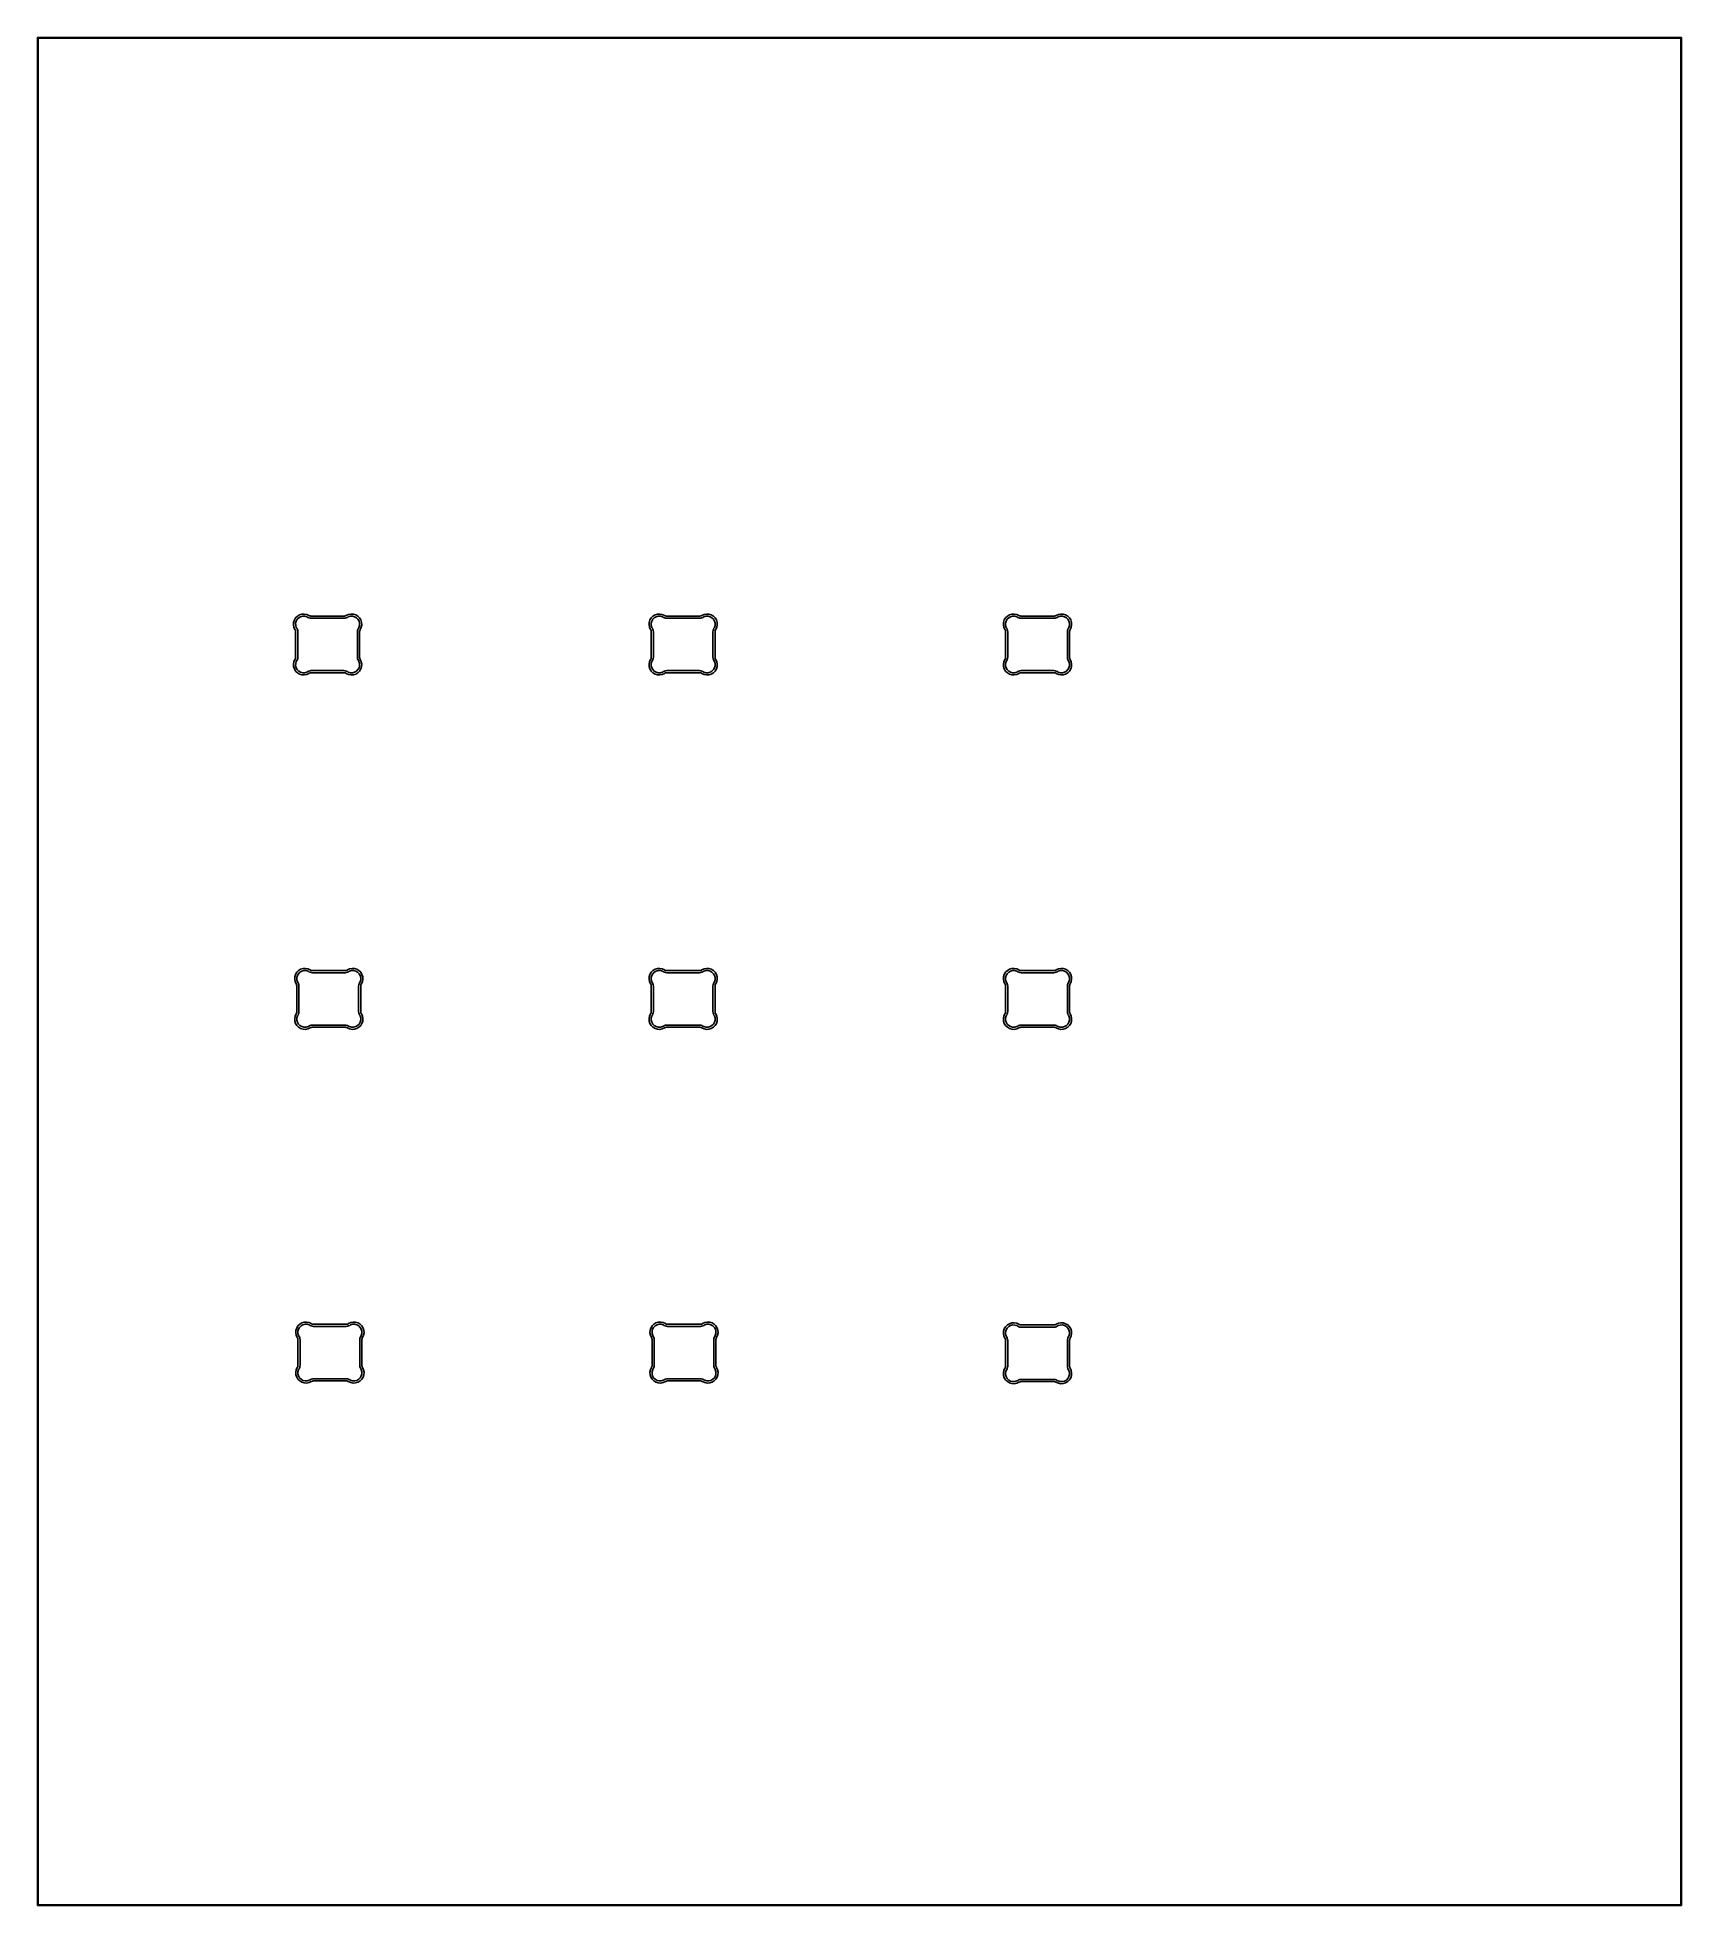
# Model space of a CAD drawing. Header units: millimetres. Extents: x 78 to 168, y -148 to -45.
import ezdxf

# ---------------------------------------------------------------- set-up
doc = ezdxf.new("R2010")
doc.units = ezdxf.units.MM
doc.layers.add('Edge.Cuts', color=254, linetype='CONTINUOUS', true_color=0xd0d2cd)

msp = doc.modelspace()

# ---------------------------------------------------------------- linework, layer by layer
at = {"layer": 'Edge.Cuts', "linetype": 'CONTINUOUS'}
for p, q in [((77.826, -45.212), (77.827903, -45.202433)), ((77.826, -147.955), (77.826, -45.212)), ((77.827903, -45.202433), (77.841433, -45.188903)), ((77.841433, -45.188903), (77.851, -45.187)), ((77.851, -45.187), (168.275, -45.187)), ((168.275, -45.187), (168.284567, -45.188903)), ((168.284567, -45.188903), (168.298097, -45.202433)), ((168.298097, -45.202433), (168.3, -45.212)), ((168.3, -45.212), (168.3, -147.955)), ((77.876, -45.237), (77.876, -147.93)), ((168.25, -45.237), (77.876, -45.237)), ((168.25, -147.93), (168.25, -45.237)), ((92.037883, -77.12765), (92.13365, -77.031883)), ((92.13365, -77.031883), (92.249608, -76.961908)), ((92.312017, -77.061592), (92.209535, -77.120093)), ((92.249608, -76.961908), (92.378974, -76.921817)), ((92.426293, -77.032166), (92.312017, -77.061592)), ((92.378974, -76.921817), (92.514181, -76.913957)), ((92.544284, -77.033896), (92.426293, -77.032166)), ((92.514181, -76.913957), (92.64732, -76.938786)), ((92.657649, -77.06666), (92.544284, -77.033896)), ((92.64732, -76.938786), (92.770603, -76.994851)), ((92.708084, -77.097279), (92.657649, -77.06666)), ((92.770603, -76.994851), (92.770604, -76.994852)), ((92.770604, -76.994852), (92.789358, -77.006326)), ((92.789358, -77.006326), (92.830425, -77.022035)), ((92.830425, -77.022035), (92.873663, -77.030023)), ((92.873663, -77.030023), (92.895646, -77.03)), ((92.895646, -77.03), (92.895647, -77.03)), ((92.895647, -77.03), (93.796, -77.03)), ((93.796, -77.03), (94.696353, -77.03)), ((94.696353, -77.03), (94.696354, -77.03)), ((94.696354, -77.03), (94.718338, -77.030023)), ((94.718338, -77.030023), (94.761575, -77.022036)), ((94.761575, -77.022036), (94.802642, -77.006327)), ((94.802642, -77.006327), (94.821394, -76.994853)), ((94.821394, -76.994853), (94.821396, -76.994852)), ((94.821396, -76.994852), (94.94468, -76.938787)), ((94.934351, -77.066661), (94.883917, -77.097277)), ((95.047715, -77.033897), (94.934351, -77.066661)), ((94.94468, -76.938787), (95.077819, -76.913959)), ((95.165706, -77.032167), (95.047715, -77.033897)), ((95.077819, -76.913959), (95.213026, -76.921819)), ((95.279982, -77.061594), (95.165706, -77.032167)), ((95.213026, -76.921819), (95.342391, -76.96191)), ((95.382463, -77.120096), (95.279982, -77.061594)), ((95.342391, -76.96191), (95.458348, -77.031885)), ((95.458348, -77.031885), (95.554115, -77.127652)), ((111.601883, -77.12765), (111.69765, -77.031883)), ((111.69765, -77.031883), (111.813608, -76.961908)), ((111.876017, -77.061592), (111.773535, -77.120093)), ((111.813608, -76.961908), (111.942974, -76.921817)), ((111.990293, -77.032166), (111.876017, -77.061592)), ((111.942974, -76.921817), (112.078181, -76.913957)), ((112.108284, -77.033896), (111.990293, -77.032166)), ((112.078181, -76.913957), (112.21132, -76.938786)), ((112.221649, -77.06666), (112.108284, -77.033896)), ((112.21132, -76.938786), (112.334603, -76.994851)), ((112.272084, -77.097279), (112.221649, -77.06666)), ((112.334603, -76.994851), (112.334604, -76.994852)), ((112.334604, -76.994852), (112.353358, -77.006326)), ((112.353358, -77.006326), (112.394425, -77.022035)), ((112.394425, -77.022035), (112.437663, -77.030023)), ((112.437663, -77.030023), (112.459646, -77.03)), ((112.459646, -77.03), (112.459647, -77.03)), ((112.459647, -77.03), (113.36, -77.03)), ((113.36, -77.03), (114.260353, -77.03)), ((114.260353, -77.03), (114.260354, -77.03)), ((114.260354, -77.03), (114.282338, -77.030023)), ((114.282338, -77.030023), (114.325575, -77.022036)), ((114.325575, -77.022036), (114.366642, -77.006327)), ((114.366642, -77.006327), (114.385394, -76.994853)), ((114.385394, -76.994853), (114.385396, -76.994852)), ((114.385396, -76.994852), (114.50868, -76.938787)), ((114.498351, -77.066661), (114.447917, -77.097277)), ((114.611715, -77.033897), (114.498351, -77.066661)), ((114.50868, -76.938787), (114.641819, -76.913959)), ((114.729706, -77.032167), (114.611715, -77.033897)), ((114.641819, -76.913959), (114.777026, -76.921819)), ((114.843982, -77.061594), (114.729706, -77.032167)), ((114.777026, -76.921819), (114.906391, -76.96191)), ((114.946463, -77.120096), (114.843982, -77.061594)), ((114.906391, -76.96191), (115.022348, -77.031885)), ((115.022348, -77.031885), (115.118115, -77.127652)), ((131.101883, -77.12765), (131.19765, -77.031883)), ((131.19765, -77.031883), (131.313608, -76.961908)), ((131.376017, -77.061592), (131.273535, -77.120093)), ((131.313608, -76.961908), (131.442974, -76.921817)), ((131.490293, -77.032166), (131.376017, -77.061592)), ((131.442974, -76.921817), (131.578181, -76.913957)), ((131.608284, -77.033896), (131.490293, -77.032166)), ((131.578181, -76.913957), (131.71132, -76.938786)), ((131.721649, -77.06666), (131.608284, -77.033896)), ((131.71132, -76.938786), (131.834603, -76.994851)), ((131.772084, -77.097279), (131.721649, -77.06666)), ((131.834603, -76.994851), (131.834604, -76.994852)), ((131.834604, -76.994852), (131.853358, -77.006326)), ((131.853358, -77.006326), (131.894425, -77.022035)), ((131.894425, -77.022035), (131.937663, -77.030023)), ((131.937663, -77.030023), (131.959646, -77.03)), ((131.959646, -77.03), (131.959647, -77.03)), ((131.959647, -77.03), (132.86, -77.03)), ((132.86, -77.03), (133.760353, -77.03)), ((133.760353, -77.03), (133.760354, -77.03)), ((133.760354, -77.03), (133.782338, -77.030023)), ((133.782338, -77.030023), (133.825575, -77.022036)), ((133.825575, -77.022036), (133.866642, -77.006327)), ((133.866642, -77.006327), (133.885394, -76.994853)), ((133.885394, -76.994853), (133.885396, -76.994852)), ((133.885396, -76.994852), (134.00868, -76.938787)), ((133.998351, -77.066661), (133.947917, -77.097277)), ((134.111715, -77.033897), (133.998351, -77.066661)), ((134.00868, -76.938787), (134.141819, -76.913959)), ((134.229706, -77.032167), (134.111715, -77.033897)), ((134.141819, -76.913959), (134.277026, -76.921819)), ((134.343982, -77.061594), (134.229706, -77.032167)), ((134.277026, -76.921819), (134.406391, -76.96191)), ((134.446463, -77.120096), (134.343982, -77.061594)), ((134.406391, -76.96191), (134.522348, -77.031885)), ((134.522348, -77.031885), (134.618115, -77.127652)), ((91.919957, -77.508181), (91.927817, -77.372974)), ((91.944786, -77.64132), (91.919957, -77.508181)), ((91.927817, -77.372974), (91.967908, -77.243608)), ((92.000853, -77.764606), (91.944786, -77.64132)), ((91.967908, -77.243608), (92.037883, -77.12765)), ((92.000854, -77.764607), (92.000853, -77.764606)), ((92.012328, -77.783359), (92.000854, -77.764607)), ((92.028037, -77.824425), (92.012328, -77.783359)), ((92.036024, -77.867661), (92.028037, -77.824425)), ((92.036, -77.889645), (92.036024, -77.867661)), ((92.036, -77.889647), (92.036, -77.889645)), ((92.036, -78.59), (92.036, -77.889647)), ((92.067592, -77.306017), (92.038166, -77.420293)), ((92.038166, -77.420293), (92.039896, -77.538284)), ((92.039896, -77.538284), (92.07266, -77.651649)), ((92.126093, -77.203535), (92.067592, -77.306017)), ((92.07266, -77.651649), (92.103279, -77.702084)), ((92.103279, -77.702084), (92.103279, -77.702085)), ((92.103279, -77.702085), (92.13224, -77.761026)), ((92.209535, -77.120093), (92.126093, -77.203535)), ((92.13224, -77.761026), (92.150011, -77.824249)), ((92.150011, -77.824249), (92.155999, -77.889645)), ((92.155999, -77.889645), (92.156, -77.889647)), ((92.156, -77.889647), (92.156, -78.59)), ((92.708085, -77.097279), (92.708084, -77.097279)), ((92.708086, -77.09728), (92.708085, -77.097279)), ((92.767027, -77.126239), (92.708086, -77.09728)), ((92.830248, -77.144009), (92.767027, -77.126239)), ((92.895646, -77.15), (92.830248, -77.144009)), ((92.895647, -77.15), (92.895646, -77.149999)), ((92.895646, -77.149999), (92.895646, -77.15)), ((93.796, -77.15), (92.895647, -77.15)), ((94.696352, -77.15), (93.796, -77.15)), ((94.696353, -77.15), (94.696352, -77.15)), ((94.761751, -77.14401), (94.696353, -77.149999)), ((94.696353, -77.149999), (94.696353, -77.15)), ((94.824974, -77.12624), (94.761751, -77.14401)), ((94.883916, -77.097279), (94.824974, -77.12624)), ((94.883917, -77.097277), (94.883916, -77.097279)), ((95.465904, -77.203537), (95.382463, -77.120096)), ((95.436, -77.889645), (95.44199, -77.824249)), ((95.436, -77.889647), (95.436, -77.889645)), ((95.436, -78.59), (95.436, -77.889647)), ((95.44199, -77.824249), (95.45976, -77.761026)), ((95.45976, -77.761026), (95.488721, -77.702084)), ((95.524406, -77.306018), (95.465904, -77.203537)), ((95.488721, -77.702084), (95.488722, -77.702082)), ((95.488722, -77.702082), (95.519339, -77.651649)), ((95.519339, -77.651649), (95.552103, -77.538285)), ((95.553833, -77.420294), (95.524406, -77.306018)), ((95.552103, -77.538285), (95.553833, -77.420294)), ((95.554115, -77.127652), (95.62409, -77.243609)), ((95.563964, -77.824425), (95.555977, -77.867662)), ((95.555977, -77.867662), (95.556, -77.889645)), ((95.556, -77.889645), (95.556, -77.889647)), ((95.556, -77.889647), (95.556, -78.59)), ((95.579673, -77.783358), (95.563964, -77.824425)), ((95.591147, -77.764606), (95.579673, -77.783358)), ((95.647213, -77.64132), (95.591147, -77.764603)), ((95.591147, -77.764603), (95.591147, -77.764606)), ((95.62409, -77.243609), (95.664181, -77.372974)), ((95.672041, -77.508181), (95.647213, -77.64132)), ((95.664181, -77.372974), (95.672041, -77.508181)), ((111.483957, -77.508181), (111.491817, -77.372974)), ((111.508786, -77.64132), (111.483957, -77.508181)), ((111.491817, -77.372974), (111.531908, -77.243608)), ((111.564853, -77.764606), (111.508786, -77.64132)), ((111.531908, -77.243608), (111.601883, -77.12765)), ((111.564854, -77.764607), (111.564853, -77.764606)), ((111.576328, -77.783359), (111.564854, -77.764607)), ((111.592037, -77.824425), (111.576328, -77.783359)), ((111.600024, -77.867661), (111.592037, -77.824425)), ((111.6, -77.889645), (111.600024, -77.867661)), ((111.6, -77.889647), (111.6, -77.889645)), ((111.6, -78.59), (111.6, -77.889647)), ((111.631592, -77.306017), (111.602166, -77.420293)), ((111.602166, -77.420293), (111.603896, -77.538284)), ((111.603896, -77.538284), (111.63666, -77.651649)), ((111.690093, -77.203535), (111.631592, -77.306017)), ((111.63666, -77.651649), (111.667279, -77.702084)), ((111.667279, -77.702084), (111.667279, -77.702085)), ((111.667279, -77.702085), (111.69624, -77.761026)), ((111.773535, -77.120093), (111.690093, -77.203535)), ((111.69624, -77.761026), (111.714011, -77.824249)), ((111.714011, -77.824249), (111.719999, -77.889645)), ((111.719999, -77.889645), (111.72, -77.889647)), ((111.72, -77.889647), (111.72, -78.59)), ((112.272085, -77.097279), (112.272084, -77.097279)), ((112.272086, -77.09728), (112.272085, -77.097279)), ((112.331027, -77.126239), (112.272086, -77.09728)), ((112.394248, -77.144009), (112.331027, -77.126239)), ((112.459646, -77.15), (112.394248, -77.144009)), ((112.459647, -77.15), (112.459646, -77.149999)), ((112.459646, -77.149999), (112.459646, -77.15)), ((113.36, -77.15), (112.459647, -77.15)), ((114.260352, -77.15), (113.36, -77.15)), ((114.260353, -77.15), (114.260352, -77.15)), ((114.325751, -77.14401), (114.260353, -77.149999)), ((114.260353, -77.149999), (114.260353, -77.15)), ((114.388974, -77.12624), (114.325751, -77.14401)), ((114.447916, -77.097279), (114.388974, -77.12624)), ((114.447917, -77.097277), (114.447916, -77.097279)), ((115.029904, -77.203537), (114.946463, -77.120096)), ((115, -77.889645), (115.00599, -77.824249)), ((115, -77.889647), (115, -77.889645)), ((115, -78.59), (115, -77.889647)), ((115.00599, -77.824249), (115.02376, -77.761026)), ((115.02376, -77.761026), (115.052721, -77.702084)), ((115.088406, -77.306018), (115.029904, -77.203537)), ((115.052721, -77.702084), (115.052722, -77.702082)), ((115.052722, -77.702082), (115.083339, -77.651649)), ((115.083339, -77.651649), (115.116103, -77.538285)), ((115.117833, -77.420294), (115.088406, -77.306018)), ((115.116103, -77.538285), (115.117833, -77.420294)), ((115.118115, -77.127652), (115.18809, -77.243609)), ((115.127964, -77.824425), (115.119977, -77.867662)), ((115.119977, -77.867662), (115.12, -77.889645)), ((115.12, -77.889645), (115.12, -77.889647)), ((115.12, -77.889647), (115.12, -78.59)), ((115.143673, -77.783358), (115.127964, -77.824425)), ((115.155147, -77.764606), (115.143673, -77.783358)), ((115.211213, -77.64132), (115.155147, -77.764603)), ((115.155147, -77.764603), (115.155147, -77.764606)), ((115.18809, -77.243609), (115.228181, -77.372974)), ((115.236041, -77.508181), (115.211213, -77.64132)), ((115.228181, -77.372974), (115.236041, -77.508181)), ((130.983957, -77.508181), (130.991817, -77.372974)), ((131.008786, -77.64132), (130.983957, -77.508181)), ((130.991817, -77.372974), (131.031908, -77.243608)), ((131.064853, -77.764606), (131.008786, -77.64132)), ((131.031908, -77.243608), (131.101883, -77.12765)), ((131.064854, -77.764607), (131.064853, -77.764606)), ((131.076328, -77.783359), (131.064854, -77.764607)), ((131.092037, -77.824425), (131.076328, -77.783359)), ((131.100024, -77.867661), (131.092037, -77.824425)), ((131.1, -77.889645), (131.100024, -77.867661)), ((131.1, -77.889647), (131.1, -77.889645)), ((131.1, -78.59), (131.1, -77.889647)), ((131.131592, -77.306017), (131.102166, -77.420293)), ((131.102166, -77.420293), (131.103896, -77.538284)), ((131.103896, -77.538284), (131.13666, -77.651649)), ((131.190093, -77.203535), (131.131592, -77.306017)), ((131.13666, -77.651649), (131.167279, -77.702084)), ((131.167279, -77.702084), (131.167279, -77.702085)), ((131.167279, -77.702085), (131.19624, -77.761026)), ((131.273535, -77.120093), (131.190093, -77.203535)), ((131.19624, -77.761026), (131.214011, -77.824249)), ((131.214011, -77.824249), (131.219999, -77.889645)), ((131.219999, -77.889645), (131.22, -77.889647)), ((131.22, -77.889647), (131.22, -78.59)), ((131.772085, -77.097279), (131.772084, -77.097279)), ((131.772086, -77.09728), (131.772085, -77.097279)), ((131.831027, -77.126239), (131.772086, -77.09728)), ((131.894248, -77.144009), (131.831027, -77.126239)), ((131.959646, -77.15), (131.894248, -77.144009)), ((131.959647, -77.15), (131.959646, -77.149999)), ((131.959646, -77.149999), (131.959646, -77.15)), ((132.86, -77.15), (131.959647, -77.15)), ((133.760352, -77.15), (132.86, -77.15)), ((133.760353, -77.15), (133.760352, -77.15)), ((133.825751, -77.14401), (133.760353, -77.149999)), ((133.760353, -77.149999), (133.760353, -77.15)), ((133.888974, -77.12624), (133.825751, -77.14401)), ((133.947916, -77.097279), (133.888974, -77.12624)), ((133.947917, -77.097277), (133.947916, -77.097279)), ((134.529904, -77.203537), (134.446463, -77.120096)), ((134.5, -77.889645), (134.50599, -77.824249)), ((134.5, -77.889647), (134.5, -77.889645)), ((134.5, -78.59), (134.5, -77.889647)), ((134.50599, -77.824249), (134.52376, -77.761026)), ((134.52376, -77.761026), (134.552721, -77.702084)), ((134.588406, -77.306018), (134.529904, -77.203537)), ((134.552721, -77.702084), (134.552722, -77.702082)), ((134.552722, -77.702082), (134.583339, -77.651649)), ((134.583339, -77.651649), (134.616103, -77.538285)), ((134.617833, -77.420294), (134.588406, -77.306018)), ((134.616103, -77.538285), (134.617833, -77.420294)), ((134.618115, -77.127652), (134.68809, -77.243609)), ((134.627964, -77.824425), (134.619977, -77.867662)), ((134.619977, -77.867662), (134.62, -77.889645)), ((134.62, -77.889645), (134.62, -77.889647)), ((134.62, -77.889647), (134.62, -78.59)), ((134.643673, -77.783358), (134.627964, -77.824425)), ((134.655147, -77.764606), (134.643673, -77.783358)), ((134.711213, -77.64132), (134.655147, -77.764603)), ((134.655147, -77.764603), (134.655147, -77.764606)), ((134.68809, -77.243609), (134.728181, -77.372974)), ((134.736041, -77.508181), (134.711213, -77.64132)), ((134.728181, -77.372974), (134.736041, -77.508181)), ((92.036, -79.290353), (92.036, -78.59)), ((92.156, -78.59), (92.156, -79.290353)), ((95.436, -79.290352), (95.436, -78.59)), ((95.556, -78.59), (95.556, -79.290353)), ((111.6, -79.290353), (111.6, -78.59)), ((111.72, -78.59), (111.72, -79.290353)), ((115, -79.290352), (115, -78.59)), ((115.12, -78.59), (115.12, -79.290353)), ((131.1, -79.290353), (131.1, -78.59)), ((131.22, -78.59), (131.22, -79.290353)), ((134.5, -79.290352), (134.5, -78.59)), ((134.62, -78.59), (134.62, -79.290353)), ((91.919959, -79.671819), (91.944787, -79.53868)), ((91.927819, -79.807026), (91.919959, -79.671819)), ((91.96791, -79.936391), (91.927819, -79.807026)), ((91.944787, -79.53868), (92.000853, -79.415395)), ((92.037885, -80.052348), (91.96791, -79.936391)), ((92.000853, -79.415395), (92.000859, -79.415389)), ((92.000859, -79.415389), (92.000862, -79.415379)), ((92.000862, -79.415379), (92.012337, -79.396634)), ((92.012337, -79.396634), (92.028047, -79.355578)), ((92.028047, -79.355578), (92.036028, -79.31235)), ((92.036002, -79.290364), (92.036, -79.290353)), ((92.036, -79.290371), (92.036002, -79.290364)), ((92.036028, -79.31235), (92.036, -79.290371)), ((92.133652, -80.148115), (92.037885, -80.052348)), ((92.039897, -79.641715), (92.038167, -79.759706)), ((92.038167, -79.759706), (92.067594, -79.873982)), ((92.072661, -79.528351), (92.039897, -79.641715)), ((92.067594, -79.873982), (92.126096, -79.976463)), ((92.103268, -79.477932), (92.072661, -79.528351)), ((92.10327, -79.477931), (92.103268, -79.477932)), ((92.103273, -79.477924), (92.10327, -79.477931)), ((92.103279, -79.477915), (92.103273, -79.477924)), ((92.10328, -79.47791), (92.103279, -79.477915)), ((92.132247, -79.418983), (92.10328, -79.47791)), ((92.126096, -79.976463), (92.209537, -80.059904)), ((92.150022, -79.355748), (92.132247, -79.418983)), ((92.249609, -80.21809), (92.133652, -80.148115)), ((92.155996, -79.290368), (92.150022, -79.355748)), ((92.156, -79.290353), (92.155996, -79.290368)), ((92.209537, -80.059904), (92.312018, -80.118406)), ((92.312018, -80.118406), (92.426294, -80.147833)), ((92.426294, -80.147833), (92.544285, -80.146103)), ((92.544285, -80.146103), (92.657649, -80.113339)), ((92.657649, -80.113339), (92.708085, -80.082721)), ((92.708085, -80.08272), (92.767026, -80.05376)), ((92.708085, -80.082721), (92.708085, -80.08272)), ((92.767026, -80.05376), (92.830249, -80.035989)), ((92.789359, -80.173672), (92.770607, -80.185146)), ((92.830425, -80.157963), (92.789359, -80.173672)), ((92.830249, -80.035989), (92.895645, -80.03)), ((92.873661, -80.149976), (92.830425, -80.157963)), ((92.895645, -80.15), (92.873661, -80.149976)), ((92.895645, -80.03), (92.895647, -80.03)), ((92.895647, -80.15), (92.895645, -80.149999)), ((92.895645, -80.149999), (92.895645, -80.15)), ((92.895647, -80.03), (93.796, -80.03)), ((93.796, -80.15), (92.895647, -80.15)), ((93.796, -80.03), (94.696353, -80.03)), ((94.696353, -80.15), (93.796, -80.15)), ((94.696353, -80.03), (94.761751, -80.03599)), ((94.696354, -80.15), (94.696353, -80.149999)), ((94.696353, -80.149999), (94.696353, -80.15)), ((94.718338, -80.149977), (94.696354, -80.15)), ((94.761575, -80.157964), (94.718338, -80.149977)), ((94.802642, -80.173673), (94.761575, -80.157964)), ((94.761751, -80.03599), (94.824974, -80.05376)), ((94.821394, -80.185147), (94.802642, -80.173673)), ((94.824974, -80.05376), (94.883916, -80.082721)), ((94.883916, -80.082721), (94.883917, -80.082722)), ((94.883917, -80.082722), (94.934351, -80.113339)), ((94.934351, -80.113339), (95.047715, -80.146103)), ((95.047715, -80.146103), (95.165706, -80.147833)), ((95.165706, -80.147833), (95.279982, -80.118406)), ((95.279982, -80.118406), (95.382463, -80.059904)), ((95.458348, -80.148115), (95.342391, -80.21809)), ((95.382463, -80.059904), (95.465904, -79.976463)), ((95.44199, -79.355751), (95.436, -79.290352)), ((95.45976, -79.418974), (95.44199, -79.355751)), ((95.554115, -80.052348), (95.458348, -80.148115)), ((95.488721, -79.477916), (95.45976, -79.418974)), ((95.465904, -79.976463), (95.524406, -79.873982)), ((95.488722, -79.477917), (95.488721, -79.477916)), ((95.519339, -79.528351), (95.488722, -79.477917)), ((95.552103, -79.641715), (95.519339, -79.528351)), ((95.524406, -79.873982), (95.553833, -79.759706)), ((95.553833, -79.759706), (95.552103, -79.641715)), ((95.62409, -79.936391), (95.554115, -80.052348)), ((95.556, -79.290354), (95.555977, -79.312338)), ((95.555977, -79.312338), (95.563964, -79.355575)), ((95.556, -79.290353), (95.556, -79.290354)), ((95.563964, -79.355575), (95.579673, -79.396642)), ((95.579673, -79.396642), (95.591147, -79.415394)), ((95.591147, -79.415394), (95.591147, -79.415395)), ((95.591147, -79.415395), (95.647213, -79.53868)), ((95.664181, -79.807026), (95.62409, -79.936391)), ((95.647213, -79.53868), (95.672041, -79.671819)), ((95.672041, -79.671819), (95.664181, -79.807026)), ((111.483959, -79.671819), (111.508787, -79.53868)), ((111.491819, -79.807026), (111.483959, -79.671819)), ((111.53191, -79.936391), (111.491819, -79.807026)), ((111.508787, -79.53868), (111.564853, -79.415395)), ((111.601885, -80.052348), (111.53191, -79.936391)), ((111.564853, -79.415395), (111.564859, -79.415389)), ((111.564859, -79.415389), (111.564862, -79.415379)), ((111.564862, -79.415379), (111.576337, -79.396634)), ((111.576337, -79.396634), (111.592047, -79.355578)), ((111.592047, -79.355578), (111.600028, -79.31235)), ((111.600002, -79.290364), (111.6, -79.290353)), ((111.6, -79.290371), (111.600002, -79.290364)), ((111.600028, -79.31235), (111.6, -79.290371)), ((111.697652, -80.148115), (111.601885, -80.052348)), ((111.603897, -79.641715), (111.602167, -79.759706)), ((111.602167, -79.759706), (111.631594, -79.873982)), ((111.636661, -79.528351), (111.603897, -79.641715)), ((111.631594, -79.873982), (111.690096, -79.976463)), ((111.667268, -79.477932), (111.636661, -79.528351)), ((111.66727, -79.477931), (111.667268, -79.477932)), ((111.667273, -79.477924), (111.66727, -79.477931)), ((111.667279, -79.477915), (111.667273, -79.477924)), ((111.66728, -79.47791), (111.667279, -79.477915)), ((111.696247, -79.418983), (111.66728, -79.47791)), ((111.690096, -79.976463), (111.773537, -80.059904)), ((111.714022, -79.355748), (111.696247, -79.418983)), ((111.813609, -80.21809), (111.697652, -80.148115)), ((111.719996, -79.290368), (111.714022, -79.355748)), ((111.72, -79.290353), (111.719996, -79.290368)), ((111.773537, -80.059904), (111.876018, -80.118406)), ((111.876018, -80.118406), (111.990294, -80.147833)), ((111.990294, -80.147833), (112.108285, -80.146103)), ((112.108285, -80.146103), (112.221649, -80.113339)), ((112.221649, -80.113339), (112.272085, -80.082721)), ((112.272085, -80.08272), (112.331026, -80.05376)), ((112.272085, -80.082721), (112.272085, -80.08272)), ((112.331026, -80.05376), (112.394249, -80.035989)), ((112.353359, -80.173672), (112.334607, -80.185146)), ((112.394425, -80.157963), (112.353359, -80.173672)), ((112.394249, -80.035989), (112.459645, -80.03)), ((112.437661, -80.149976), (112.394425, -80.157963)), ((112.459645, -80.15), (112.437661, -80.149976)), ((112.459645, -80.03), (112.459647, -80.03)), ((112.459647, -80.15), (112.459645, -80.149999)), ((112.459645, -80.149999), (112.459645, -80.15)), ((112.459647, -80.03), (113.36, -80.03)), ((113.36, -80.15), (112.459647, -80.15)), ((113.36, -80.03), (114.260353, -80.03)), ((114.260353, -80.15), (113.36, -80.15)), ((114.260353, -80.03), (114.325751, -80.03599)), ((114.260354, -80.15), (114.260353, -80.149999)), ((114.260353, -80.149999), (114.260353, -80.15)), ((114.282338, -80.149977), (114.260354, -80.15)), ((114.325575, -80.157964), (114.282338, -80.149977)), ((114.366642, -80.173673), (114.325575, -80.157964)), ((114.325751, -80.03599), (114.388974, -80.05376)), ((114.385394, -80.185147), (114.366642, -80.173673)), ((114.388974, -80.05376), (114.447916, -80.082721)), ((114.447916, -80.082721), (114.447917, -80.082722)), ((114.447917, -80.082722), (114.498351, -80.113339)), ((114.498351, -80.113339), (114.611715, -80.146103)), ((114.611715, -80.146103), (114.729706, -80.147833)), ((114.729706, -80.147833), (114.843982, -80.118406)), ((114.843982, -80.118406), (114.946463, -80.059904)), ((115.022348, -80.148115), (114.906391, -80.21809)), ((114.946463, -80.059904), (115.029904, -79.976463)), ((115.00599, -79.355751), (115, -79.290352)), ((115.02376, -79.418974), (115.00599, -79.355751)), ((115.118115, -80.052348), (115.022348, -80.148115)), ((115.052721, -79.477916), (115.02376, -79.418974)), ((115.029904, -79.976463), (115.088406, -79.873982)), ((115.052722, -79.477917), (115.052721, -79.477916)), ((115.083339, -79.528351), (115.052722, -79.477917)), ((115.116103, -79.641715), (115.083339, -79.528351)), ((115.088406, -79.873982), (115.117833, -79.759706)), ((115.117833, -79.759706), (115.116103, -79.641715)), ((115.18809, -79.936391), (115.118115, -80.052348)), ((115.12, -79.290354), (115.119977, -79.312338)), ((115.119977, -79.312338), (115.127964, -79.355575)), ((115.12, -79.290353), (115.12, -79.290354)), ((115.127964, -79.355575), (115.143673, -79.396642)), ((115.143673, -79.396642), (115.155147, -79.415394)), ((115.155147, -79.415394), (115.155147, -79.415395)), ((115.155147, -79.415395), (115.211213, -79.53868)), ((115.228181, -79.807026), (115.18809, -79.936391)), ((115.211213, -79.53868), (115.236041, -79.671819)), ((115.236041, -79.671819), (115.228181, -79.807026)), ((130.983959, -79.671819), (131.008787, -79.53868)), ((130.991819, -79.807026), (130.983959, -79.671819)), ((131.03191, -79.936391), (130.991819, -79.807026)), ((131.008787, -79.53868), (131.064853, -79.415395)), ((131.101885, -80.052348), (131.03191, -79.936391)), ((131.064853, -79.415395), (131.064859, -79.415389)), ((131.064859, -79.415389), (131.064862, -79.415379)), ((131.064862, -79.415379), (131.076337, -79.396634)), ((131.076337, -79.396634), (131.092047, -79.355578)), ((131.092047, -79.355578), (131.100028, -79.31235)), ((131.100002, -79.290364), (131.1, -79.290353)), ((131.1, -79.290371), (131.100002, -79.290364)), ((131.100028, -79.31235), (131.1, -79.290371)), ((131.197652, -80.148115), (131.101885, -80.052348)), ((131.103897, -79.641715), (131.102167, -79.759706)), ((131.102167, -79.759706), (131.131594, -79.873982)), ((131.136661, -79.528351), (131.103897, -79.641715)), ((131.131594, -79.873982), (131.190096, -79.976463)), ((131.167268, -79.477932), (131.136661, -79.528351)), ((131.16727, -79.477931), (131.167268, -79.477932)), ((131.167273, -79.477924), (131.16727, -79.477931)), ((131.167279, -79.477915), (131.167273, -79.477924)), ((131.16728, -79.47791), (131.167279, -79.477915)), ((131.196247, -79.418983), (131.16728, -79.47791)), ((131.190096, -79.976463), (131.273537, -80.059904)), ((131.214022, -79.355748), (131.196247, -79.418983)), ((131.313609, -80.21809), (131.197652, -80.148115)), ((131.219996, -79.290368), (131.214022, -79.355748)), ((131.22, -79.290353), (131.219996, -79.290368)), ((131.273537, -80.059904), (131.376018, -80.118406)), ((131.376018, -80.118406), (131.490294, -80.147833)), ((131.490294, -80.147833), (131.608285, -80.146103)), ((131.608285, -80.146103), (131.721649, -80.113339)), ((131.721649, -80.113339), (131.772085, -80.082721)), ((131.772085, -80.08272), (131.831026, -80.05376)), ((131.772085, -80.082721), (131.772085, -80.08272)), ((131.831026, -80.05376), (131.894249, -80.035989)), ((131.853359, -80.173672), (131.834607, -80.185146)), ((131.894425, -80.157963), (131.853359, -80.173672)), ((131.894249, -80.035989), (131.959645, -80.03)), ((131.937661, -80.149976), (131.894425, -80.157963)), ((131.959645, -80.15), (131.937661, -80.149976)), ((131.959645, -80.03), (131.959647, -80.03)), ((131.959647, -80.15), (131.959645, -80.149999)), ((131.959645, -80.149999), (131.959645, -80.15)), ((131.959647, -80.03), (132.86, -80.03)), ((132.86, -80.15), (131.959647, -80.15)), ((132.86, -80.03), (133.760353, -80.03)), ((133.760353, -80.15), (132.86, -80.15)), ((133.760353, -80.03), (133.825751, -80.03599)), ((133.760354, -80.15), (133.760353, -80.149999)), ((133.760353, -80.149999), (133.760353, -80.15)), ((133.782338, -80.149977), (133.760354, -80.15)), ((133.825575, -80.157964), (133.782338, -80.149977)), ((133.866642, -80.173673), (133.825575, -80.157964)), ((133.825751, -80.03599), (133.888974, -80.05376)), ((133.885394, -80.185147), (133.866642, -80.173673)), ((133.888974, -80.05376), (133.947916, -80.082721)), ((133.947916, -80.082721), (133.947917, -80.082722)), ((133.947917, -80.082722), (133.998351, -80.113339)), ((133.998351, -80.113339), (134.111715, -80.146103)), ((134.111715, -80.146103), (134.229706, -80.147833)), ((134.229706, -80.147833), (134.343982, -80.118406)), ((134.343982, -80.118406), (134.446463, -80.059904)), ((134.522348, -80.148115), (134.406391, -80.21809)), ((134.446463, -80.059904), (134.529904, -79.976463)), ((134.50599, -79.355751), (134.5, -79.290352)), ((134.52376, -79.418974), (134.50599, -79.355751)), ((134.618115, -80.052348), (134.522348, -80.148115)), ((134.552721, -79.477916), (134.52376, -79.418974)), ((134.529904, -79.976463), (134.588406, -79.873982)), ((134.552722, -79.477917), (134.552721, -79.477916)), ((134.583339, -79.528351), (134.552722, -79.477917)), ((134.616103, -79.641715), (134.583339, -79.528351)), ((134.588406, -79.873982), (134.617833, -79.759706)), ((134.617833, -79.759706), (134.616103, -79.641715)), ((134.68809, -79.936391), (134.618115, -80.052348)), ((134.62, -79.290354), (134.619977, -79.312338)), ((134.619977, -79.312338), (134.627964, -79.355575)), ((134.62, -79.290353), (134.62, -79.290354)), ((134.627964, -79.355575), (134.643673, -79.396642)), ((134.643673, -79.396642), (134.655147, -79.415394)), ((134.655147, -79.415394), (134.655147, -79.415395)), ((134.655147, -79.415395), (134.711213, -79.53868)), ((134.728181, -79.807026), (134.68809, -79.936391)), ((134.711213, -79.53868), (134.736041, -79.671819)), ((134.736041, -79.671819), (134.728181, -79.807026)), ((92.378974, -80.258181), (92.249609, -80.21809)), ((92.514181, -80.266041), (92.378974, -80.258181)), ((92.64732, -80.241213), (92.514181, -80.266041)), ((92.770605, -80.185147), (92.64732, -80.241213)), ((92.770607, -80.185146), (92.770605, -80.185146)), ((92.770605, -80.185146), (92.770605, -80.185147)), ((94.821396, -80.185147), (94.821394, -80.185147)), ((94.94468, -80.241213), (94.821396, -80.185147)), ((95.077819, -80.266041), (94.94468, -80.241213)), ((95.213026, -80.258181), (95.077819, -80.266041)), ((95.342391, -80.21809), (95.213026, -80.258181)), ((111.942974, -80.258181), (111.813609, -80.21809)), ((112.078181, -80.266041), (111.942974, -80.258181)), ((112.21132, -80.241213), (112.078181, -80.266041)), ((112.334605, -80.185147), (112.21132, -80.241213)), ((112.334607, -80.185146), (112.334605, -80.185146)), ((112.334605, -80.185146), (112.334605, -80.185147)), ((114.385396, -80.185147), (114.385394, -80.185147)), ((114.50868, -80.241213), (114.385396, -80.185147)), ((114.641819, -80.266041), (114.50868, -80.241213)), ((114.777026, -80.258181), (114.641819, -80.266041)), ((114.906391, -80.21809), (114.777026, -80.258181)), ((131.442974, -80.258181), (131.313609, -80.21809)), ((131.578181, -80.266041), (131.442974, -80.258181)), ((131.71132, -80.241213), (131.578181, -80.266041)), ((131.834605, -80.185147), (131.71132, -80.241213)), ((131.834607, -80.185146), (131.834605, -80.185146)), ((131.834605, -80.185146), (131.834605, -80.185147)), ((133.885396, -80.185147), (133.885394, -80.185147)), ((134.00868, -80.241213), (133.885396, -80.185147)), ((134.141819, -80.266041), (134.00868, -80.241213)), ((134.277026, -80.258181), (134.141819, -80.266041)), ((134.406391, -80.21809), (134.277026, -80.258181)), ((92.101883, -96.62765), (92.19765, -96.531883)), ((92.273535, -96.620093), (92.190093, -96.703535)), ((92.19765, -96.531883), (92.313608, -96.461908)), ((92.376017, -96.561592), (92.273535, -96.620093)), ((92.313608, -96.461908), (92.442974, -96.421817)), ((92.490293, -96.532166), (92.376017, -96.561592)), ((92.442974, -96.421817), (92.578181, -96.413957)), ((92.608284, -96.533896), (92.490293, -96.532166)), ((92.578181, -96.413957), (92.71132, -96.438786)), ((92.721649, -96.56666), (92.608284, -96.533896)), ((92.71132, -96.438786), (92.834603, -96.494851)), ((92.772084, -96.597279), (92.721649, -96.56666)), ((92.772085, -96.597279), (92.772084, -96.597279)), ((92.772086, -96.59728), (92.772085, -96.597279)), ((92.831027, -96.626239), (92.772086, -96.59728)), ((92.834603, -96.494851), (92.834604, -96.494852)), ((92.834604, -96.494852), (92.853358, -96.506326)), ((92.853358, -96.506326), (92.894425, -96.522035)), ((92.894425, -96.522035), (92.937663, -96.530023)), ((92.937663, -96.530023), (92.959646, -96.53)), ((92.959646, -96.53), (92.959647, -96.53)), ((92.959647, -96.53), (93.86, -96.53)), ((93.86, -96.53), (94.760353, -96.53)), ((94.760353, -96.53), (94.760354, -96.53)), ((94.760354, -96.53), (94.782338, -96.530023)), ((94.782338, -96.530023), (94.825575, -96.522036)), ((94.825575, -96.522036), (94.866642, -96.506327)), ((94.866642, -96.506327), (94.885394, -96.494853)), ((94.885394, -96.494853), (94.885396, -96.494852)), ((94.885396, -96.494852), (95.00868, -96.438787)), ((94.947916, -96.597279), (94.888974, -96.62624)), ((94.947917, -96.597277), (94.947916, -96.597279)), ((94.998351, -96.566661), (94.947917, -96.597277)), ((95.111715, -96.533897), (94.998351, -96.566661)), ((95.00868, -96.438787), (95.141819, -96.413959)), ((95.229706, -96.532167), (95.111715, -96.533897)), ((95.141819, -96.413959), (95.277026, -96.421819)), ((95.343982, -96.561594), (95.229706, -96.532167)), ((95.277026, -96.421819), (95.406391, -96.46191)), ((95.446463, -96.620096), (95.343982, -96.561594)), ((95.406391, -96.46191), (95.522348, -96.531885)), ((95.529904, -96.703537), (95.446463, -96.620096)), ((95.522348, -96.531885), (95.618115, -96.627652)), ((111.601883, -96.62765), (111.69765, -96.531883)), ((111.773535, -96.620093), (111.690093, -96.703535)), ((111.69765, -96.531883), (111.813608, -96.461908)), ((111.876017, -96.561592), (111.773535, -96.620093)), ((111.813608, -96.461908), (111.942974, -96.421817)), ((111.990293, -96.532166), (111.876017, -96.561592)), ((111.942974, -96.421817), (112.078181, -96.413957)), ((112.108284, -96.533896), (111.990293, -96.532166)), ((112.078181, -96.413957), (112.21132, -96.438786)), ((112.221649, -96.56666), (112.108284, -96.533896)), ((112.21132, -96.438786), (112.334603, -96.494851)), ((112.272084, -96.597279), (112.221649, -96.56666)), ((112.272085, -96.597279), (112.272084, -96.597279)), ((112.272086, -96.59728), (112.272085, -96.597279)), ((112.331027, -96.626239), (112.272086, -96.59728)), ((112.334603, -96.494851), (112.334604, -96.494852)), ((112.334604, -96.494852), (112.353358, -96.506326)), ((112.353358, -96.506326), (112.394425, -96.522035)), ((112.394425, -96.522035), (112.437663, -96.530023)), ((112.437663, -96.530023), (112.459646, -96.53)), ((112.459646, -96.53), (112.459647, -96.53)), ((112.459647, -96.53), (113.36, -96.53)), ((113.36, -96.53), (114.260353, -96.53)), ((114.260353, -96.53), (114.260354, -96.53)), ((114.260354, -96.53), (114.282338, -96.530023)), ((114.282338, -96.530023), (114.325575, -96.522036)), ((114.325575, -96.522036), (114.366642, -96.506327)), ((114.366642, -96.506327), (114.385394, -96.494853)), ((114.385394, -96.494853), (114.385396, -96.494852)), ((114.385396, -96.494852), (114.50868, -96.438787)), ((114.447916, -96.597279), (114.388974, -96.62624)), ((114.447917, -96.597277), (114.447916, -96.597279)), ((114.498351, -96.566661), (114.447917, -96.597277)), ((114.611715, -96.533897), (114.498351, -96.566661)), ((114.50868, -96.438787), (114.641819, -96.413959)), ((114.729706, -96.532167), (114.611715, -96.533897)), ((114.641819, -96.413959), (114.777026, -96.421819)), ((114.843982, -96.561594), (114.729706, -96.532167)), ((114.777026, -96.421819), (114.906391, -96.46191)), ((114.946463, -96.620096), (114.843982, -96.561594)), ((114.906391, -96.46191), (115.022348, -96.531885)), ((115.029904, -96.703537), (114.946463, -96.620096)), ((115.022348, -96.531885), (115.118115, -96.627652)), ((131.101883, -96.62765), (131.19765, -96.531883)), ((131.273535, -96.620093), (131.190093, -96.703535)), ((131.19765, -96.531883), (131.313608, -96.461908)), ((131.376017, -96.561592), (131.273535, -96.620093)), ((131.313608, -96.461908), (131.442974, -96.421817)), ((131.490293, -96.532166), (131.376017, -96.561592)), ((131.442974, -96.421817), (131.578181, -96.413957)), ((131.608284, -96.533896), (131.490293, -96.532166)), ((131.578181, -96.413957), (131.71132, -96.438786)), ((131.721649, -96.56666), (131.608284, -96.533896)), ((131.71132, -96.438786), (131.834603, -96.494851)), ((131.772084, -96.597279), (131.721649, -96.56666)), ((131.772085, -96.597279), (131.772084, -96.597279)), ((131.772086, -96.59728), (131.772085, -96.597279)), ((131.831027, -96.626239), (131.772086, -96.59728)), ((131.834603, -96.494851), (131.834604, -96.494852)), ((131.834604, -96.494852), (131.853358, -96.506326)), ((131.853358, -96.506326), (131.894425, -96.522035)), ((131.894425, -96.522035), (131.937663, -96.530023)), ((131.937663, -96.530023), (131.959646, -96.53)), ((131.959646, -96.53), (131.959647, -96.53)), ((131.959647, -96.53), (132.86, -96.53)), ((132.86, -96.53), (133.760353, -96.53)), ((133.760353, -96.53), (133.760354, -96.53)), ((133.760354, -96.53), (133.782338, -96.530023)), ((133.782338, -96.530023), (133.825575, -96.522036)), ((133.825575, -96.522036), (133.866642, -96.506327)), ((133.866642, -96.506327), (133.885394, -96.494853)), ((133.885394, -96.494853), (133.885396, -96.494852)), ((133.885396, -96.494852), (134.00868, -96.438787)), ((133.947916, -96.597279), (133.888974, -96.62624)), ((133.947917, -96.597277), (133.947916, -96.597279)), ((133.998351, -96.566661), (133.947917, -96.597277)), ((134.111715, -96.533897), (133.998351, -96.566661)), ((134.00868, -96.438787), (134.141819, -96.413959)), ((134.229706, -96.532167), (134.111715, -96.533897)), ((134.141819, -96.413959), (134.277026, -96.421819)), ((134.343982, -96.561594), (134.229706, -96.532167)), ((134.277026, -96.421819), (134.406391, -96.46191)), ((134.446463, -96.620096), (134.343982, -96.561594)), ((134.406391, -96.46191), (134.522348, -96.531885)), ((134.529904, -96.703537), (134.446463, -96.620096)), ((134.522348, -96.531885), (134.618115, -96.627652)), ((91.983957, -97.008181), (91.991817, -96.872974)), ((92.008786, -97.14132), (91.983957, -97.008181)), ((91.991817, -96.872974), (92.031908, -96.743608)), ((92.064853, -97.264606), (92.008786, -97.14132)), ((92.031908, -96.743608), (92.101883, -96.62765)), ((92.064854, -97.264607), (92.064853, -97.264606)), ((92.076328, -97.283359), (92.064854, -97.264607)), ((92.092037, -97.324425), (92.076328, -97.283359)), ((92.100024, -97.367661), (92.092037, -97.324425)), ((92.1, -97.389645), (92.100024, -97.367661)), ((92.1, -97.389647), (92.1, -97.389645)), ((92.1, -98.09), (92.1, -97.389647)), ((92.131592, -96.806017), (92.102166, -96.920293)), ((92.102166, -96.920293), (92.103896, -97.038284)), ((92.103896, -97.038284), (92.13666, -97.151649)), ((92.190093, -96.703535), (92.131592, -96.806017)), ((92.13666, -97.151649), (92.167279, -97.202084)), ((92.167279, -97.202084), (92.167279, -97.202085)), ((92.167279, -97.202085), (92.19624, -97.261026)), ((92.19624, -97.261026), (92.214011, -97.324249)), ((92.214011, -97.324249), (92.219999, -97.389645)), ((92.219999, -97.389645), (92.22, -97.389647)), ((92.22, -97.389647), (92.22, -98.09)), ((92.894248, -96.644009), (92.831027, -96.626239)), ((92.959646, -96.65), (92.894248, -96.644009)), ((92.959647, -96.65), (92.959646, -96.649999)), ((92.959646, -96.649999), (92.959646, -96.65)), ((93.86, -96.65), (92.959647, -96.65)), ((94.760352, -96.65), (93.86, -96.65)), ((94.760353, -96.65), (94.760352, -96.65)), ((94.825751, -96.64401), (94.760353, -96.649999)), ((94.760353, -96.649999), (94.760353, -96.65)), ((94.888974, -96.62624), (94.825751, -96.64401)), ((95.5, -97.389645), (95.50599, -97.324249)), ((95.5, -97.389647), (95.5, -97.389645)), ((95.5, -98.09), (95.5, -97.389647)), ((95.50599, -97.324249), (95.52376, -97.261026)), ((95.52376, -97.261026), (95.552721, -97.202084)), ((95.588406, -96.806018), (95.529904, -96.703537)), ((95.552721, -97.202084), (95.552722, -97.202082)), ((95.552722, -97.202082), (95.583339, -97.151649)), ((95.583339, -97.151649), (95.616103, -97.038285)), ((95.617833, -96.920294), (95.588406, -96.806018)), ((95.616103, -97.038285), (95.617833, -96.920294)), ((95.618115, -96.627652), (95.68809, -96.743609)), ((95.627964, -97.324425), (95.619977, -97.367662)), ((95.619977, -97.367662), (95.62, -97.389645)), ((95.62, -97.389645), (95.62, -97.389647)), ((95.62, -97.389647), (95.62, -98.09)), ((95.643673, -97.283358), (95.627964, -97.324425)), ((95.655147, -97.264606), (95.643673, -97.283358)), ((95.711213, -97.14132), (95.655147, -97.264603)), ((95.655147, -97.264603), (95.655147, -97.264606)), ((95.68809, -96.743609), (95.728181, -96.872974)), ((95.736041, -97.008181), (95.711213, -97.14132)), ((95.728181, -96.872974), (95.736041, -97.008181)), ((111.483957, -97.008181), (111.491817, -96.872974)), ((111.508786, -97.14132), (111.483957, -97.008181)), ((111.491817, -96.872974), (111.531908, -96.743608)), ((111.564853, -97.264606), (111.508786, -97.14132)), ((111.531908, -96.743608), (111.601883, -96.62765)), ((111.564854, -97.264607), (111.564853, -97.264606)), ((111.576328, -97.283359), (111.564854, -97.264607)), ((111.592037, -97.324425), (111.576328, -97.283359)), ((111.600024, -97.367661), (111.592037, -97.324425)), ((111.6, -97.389645), (111.600024, -97.367661)), ((111.6, -97.389647), (111.6, -97.389645)), ((111.6, -98.09), (111.6, -97.389647)), ((111.631592, -96.806017), (111.602166, -96.920293)), ((111.602166, -96.920293), (111.603896, -97.038284)), ((111.603896, -97.038284), (111.63666, -97.151649)), ((111.690093, -96.703535), (111.631592, -96.806017)), ((111.63666, -97.151649), (111.667279, -97.202084)), ((111.667279, -97.202084), (111.667279, -97.202085)), ((111.667279, -97.202085), (111.69624, -97.261026)), ((111.69624, -97.261026), (111.714011, -97.324249)), ((111.714011, -97.324249), (111.719999, -97.389645)), ((111.719999, -97.389645), (111.72, -97.389647)), ((111.72, -97.389647), (111.72, -98.09)), ((112.394248, -96.644009), (112.331027, -96.626239)), ((112.459646, -96.65), (112.394248, -96.644009)), ((112.459647, -96.65), (112.459646, -96.649999)), ((112.459646, -96.649999), (112.459646, -96.65)), ((113.36, -96.65), (112.459647, -96.65)), ((114.260352, -96.65), (113.36, -96.65)), ((114.260353, -96.65), (114.260352, -96.65)), ((114.325751, -96.64401), (114.260353, -96.649999)), ((114.260353, -96.649999), (114.260353, -96.65)), ((114.388974, -96.62624), (114.325751, -96.64401)), ((115, -97.389645), (115.00599, -97.324249)), ((115, -97.389647), (115, -97.389645)), ((115, -98.09), (115, -97.389647)), ((115.00599, -97.324249), (115.02376, -97.261026)), ((115.02376, -97.261026), (115.052721, -97.202084)), ((115.088406, -96.806018), (115.029904, -96.703537)), ((115.052721, -97.202084), (115.052722, -97.202082)), ((115.052722, -97.202082), (115.083339, -97.151649)), ((115.083339, -97.151649), (115.116103, -97.038285)), ((115.117833, -96.920294), (115.088406, -96.806018)), ((115.116103, -97.038285), (115.117833, -96.920294)), ((115.118115, -96.627652), (115.18809, -96.743609)), ((115.127964, -97.324425), (115.119977, -97.367662)), ((115.119977, -97.367662), (115.12, -97.389645)), ((115.12, -97.389645), (115.12, -97.389647)), ((115.12, -97.389647), (115.12, -98.09)), ((115.143673, -97.283358), (115.127964, -97.324425)), ((115.155147, -97.264606), (115.143673, -97.283358)), ((115.211213, -97.14132), (115.155147, -97.264603)), ((115.155147, -97.264603), (115.155147, -97.264606)), ((115.18809, -96.743609), (115.228181, -96.872974)), ((115.236041, -97.008181), (115.211213, -97.14132)), ((115.228181, -96.872974), (115.236041, -97.008181)), ((130.983957, -97.008181), (130.991817, -96.872974)), ((131.008786, -97.14132), (130.983957, -97.008181)), ((130.991817, -96.872974), (131.031908, -96.743608)), ((131.064853, -97.264606), (131.008786, -97.14132)), ((131.031908, -96.743608), (131.101883, -96.62765)), ((131.064854, -97.264607), (131.064853, -97.264606)), ((131.076328, -97.283359), (131.064854, -97.264607)), ((131.092037, -97.324425), (131.076328, -97.283359)), ((131.100024, -97.367661), (131.092037, -97.324425)), ((131.1, -97.389645), (131.100024, -97.367661)), ((131.1, -97.389647), (131.1, -97.389645)), ((131.1, -98.09), (131.1, -97.389647)), ((131.131592, -96.806017), (131.102166, -96.920293)), ((131.102166, -96.920293), (131.103896, -97.038284)), ((131.103896, -97.038284), (131.13666, -97.151649)), ((131.190093, -96.703535), (131.131592, -96.806017)), ((131.13666, -97.151649), (131.167279, -97.202084)), ((131.167279, -97.202084), (131.167279, -97.202085)), ((131.167279, -97.202085), (131.19624, -97.261026)), ((131.19624, -97.261026), (131.214011, -97.324249)), ((131.214011, -97.324249), (131.219999, -97.389645)), ((131.219999, -97.389645), (131.22, -97.389647)), ((131.22, -97.389647), (131.22, -98.09)), ((131.894248, -96.644009), (131.831027, -96.626239)), ((131.959646, -96.65), (131.894248, -96.644009)), ((131.959647, -96.65), (131.959646, -96.649999)), ((131.959646, -96.649999), (131.959646, -96.65)), ((132.86, -96.65), (131.959647, -96.65)), ((133.760352, -96.65), (132.86, -96.65)), ((133.760353, -96.65), (133.760352, -96.65)), ((133.825751, -96.64401), (133.760353, -96.649999)), ((133.760353, -96.649999), (133.760353, -96.65)), ((133.888974, -96.62624), (133.825751, -96.64401)), ((134.5, -97.389645), (134.50599, -97.324249)), ((134.5, -97.389647), (134.5, -97.389645)), ((134.5, -98.09), (134.5, -97.389647)), ((134.50599, -97.324249), (134.52376, -97.261026)), ((134.52376, -97.261026), (134.552721, -97.202084)), ((134.588406, -96.806018), (134.529904, -96.703537)), ((134.552721, -97.202084), (134.552722, -97.202082)), ((134.552722, -97.202082), (134.583339, -97.151649)), ((134.583339, -97.151649), (134.616103, -97.038285)), ((134.617833, -96.920294), (134.588406, -96.806018)), ((134.616103, -97.038285), (134.617833, -96.920294)), ((134.618115, -96.627652), (134.68809, -96.743609)), ((134.627964, -97.324425), (134.619977, -97.367662)), ((134.619977, -97.367662), (134.62, -97.389645)), ((134.62, -97.389645), (134.62, -97.389647)), ((134.62, -97.389647), (134.62, -98.09)), ((134.643673, -97.283358), (134.627964, -97.324425)), ((134.655147, -97.264606), (134.643673, -97.283358)), ((134.711213, -97.14132), (134.655147, -97.264603)), ((134.655147, -97.264603), (134.655147, -97.264606)), ((134.68809, -96.743609), (134.728181, -96.872974)), ((134.736041, -97.008181), (134.711213, -97.14132)), ((134.728181, -96.872974), (134.736041, -97.008181)), ((92.1, -98.790353), (92.1, -98.09)), ((92.22, -98.09), (92.22, -98.790353)), ((95.5, -98.790352), (95.5, -98.09)), ((95.62, -98.09), (95.62, -98.790353)), ((111.6, -98.790353), (111.6, -98.09)), ((111.72, -98.09), (111.72, -98.790353)), ((115, -98.790352), (115, -98.09)), ((115.12, -98.09), (115.12, -98.790353)), ((131.1, -98.790353), (131.1, -98.09)), ((131.22, -98.09), (131.22, -98.790353)), ((134.5, -98.790352), (134.5, -98.09)), ((134.62, -98.09), (134.62, -98.790353)), ((91.983959, -99.171819), (92.008787, -99.03868)), ((91.991819, -99.307026), (91.983959, -99.171819)), ((92.03191, -99.436391), (91.991819, -99.307026)), ((92.008787, -99.03868), (92.064853, -98.915395)), ((92.101885, -99.552348), (92.03191, -99.436391)), ((92.064853, -98.915395), (92.064859, -98.915389)), ((92.064859, -98.915389), (92.064862, -98.915379)), ((92.064862, -98.915379), (92.076337, -98.896634)), ((92.076337, -98.896634), (92.092047, -98.855578)), ((92.092047, -98.855578), (92.100028, -98.81235)), ((92.100002, -98.790364), (92.1, -98.790353)), ((92.1, -98.790371), (92.100002, -98.790364)), ((92.100028, -98.81235), (92.1, -98.790371)), ((92.197652, -99.648115), (92.101885, -99.552348)), ((92.103897, -99.141715), (92.102167, -99.259706)), ((92.102167, -99.259706), (92.131594, -99.373982)), ((92.136661, -99.028351), (92.103897, -99.141715)), ((92.131594, -99.373982), (92.190096, -99.476463)), ((92.167268, -98.977932), (92.136661, -99.028351)), ((92.16727, -98.977931), (92.167268, -98.977932)), ((92.167273, -98.977924), (92.16727, -98.977931)), ((92.167279, -98.977915), (92.167273, -98.977924)), ((92.16728, -98.97791), (92.167279, -98.977915)), ((92.196247, -98.918983), (92.16728, -98.97791)), ((92.190096, -99.476463), (92.273537, -99.559904)), ((92.214022, -98.855748), (92.196247, -98.918983)), ((92.313609, -99.71809), (92.197652, -99.648115)), ((92.219996, -98.790368), (92.214022, -98.855748)), ((92.22, -98.790353), (92.219996, -98.790368)), ((92.273537, -99.559904), (92.376018, -99.618406)), ((92.376018, -99.618406), (92.490294, -99.647833)), ((92.490294, -99.647833), (92.608285, -99.646103)), ((92.608285, -99.646103), (92.721649, -99.613339)), ((92.834605, -99.685147), (92.71132, -99.741213)), ((92.721649, -99.613339), (92.772085, -99.582721)), ((92.772085, -99.58272), (92.831026, -99.55376)), ((92.772085, -99.582721), (92.772085, -99.58272)), ((92.831026, -99.55376), (92.894249, -99.535989)), ((92.834607, -99.685146), (92.834605, -99.685146)), ((92.834605, -99.685146), (92.834605, -99.685147)), ((92.853359, -99.673672), (92.834607, -99.685146)), ((92.894425, -99.657963), (92.853359, -99.673672)), ((92.894249, -99.535989), (92.959645, -99.53)), ((92.937661, -99.649976), (92.894425, -99.657963)), ((92.959645, -99.65), (92.937661, -99.649976)), ((92.959645, -99.53), (92.959647, -99.53)), ((92.959647, -99.65), (92.959645, -99.649999)), ((92.959645, -99.649999), (92.959645, -99.65)), ((92.959647, -99.53), (93.86, -99.53)), ((93.86, -99.65), (92.959647, -99.65)), ((93.86, -99.53), (94.760353, -99.53)), ((94.760353, -99.65), (93.86, -99.65)), ((94.760353, -99.53), (94.825751, -99.53599)), ((94.760354, -99.65), (94.760353, -99.649999)), ((94.760353, -99.649999), (94.760353, -99.65)), ((94.782338, -99.649977), (94.760354, -99.65)), ((94.825575, -99.657964), (94.782338, -99.649977)), ((94.866642, -99.673673), (94.825575, -99.657964)), ((94.825751, -99.53599), (94.888974, -99.55376)), ((94.885394, -99.685147), (94.866642, -99.673673)), ((94.885396, -99.685147), (94.885394, -99.685147)), ((95.00868, -99.741213), (94.885396, -99.685147)), ((94.888974, -99.55376), (94.947916, -99.582721)), ((94.947916, -99.582721), (94.947917, -99.582722)), ((94.947917, -99.582722), (94.998351, -99.613339)), ((94.998351, -99.613339), (95.111715, -99.646103)), ((95.111715, -99.646103), (95.229706, -99.647833)), ((95.229706, -99.647833), (95.343982, -99.618406)), ((95.343982, -99.618406), (95.446463, -99.559904)), ((95.522348, -99.648115), (95.406391, -99.71809)), ((95.446463, -99.559904), (95.529904, -99.476463)), ((95.50599, -98.855751), (95.5, -98.790352)), ((95.52376, -98.918974), (95.50599, -98.855751)), ((95.618115, -99.552348), (95.522348, -99.648115)), ((95.552721, -98.977916), (95.52376, -98.918974)), ((95.529904, -99.476463), (95.588406, -99.373982)), ((95.552722, -98.977917), (95.552721, -98.977916)), ((95.583339, -99.028351), (95.552722, -98.977917)), ((95.616103, -99.141715), (95.583339, -99.028351)), ((95.588406, -99.373982), (95.617833, -99.259706)), ((95.617833, -99.259706), (95.616103, -99.141715)), ((95.68809, -99.436391), (95.618115, -99.552348)), ((95.62, -98.790354), (95.619977, -98.812338)), ((95.619977, -98.812338), (95.627964, -98.855575)), ((95.62, -98.790353), (95.62, -98.790354)), ((95.627964, -98.855575), (95.643673, -98.896642)), ((95.643673, -98.896642), (95.655147, -98.915394)), ((95.655147, -98.915394), (95.655147, -98.915395)), ((95.655147, -98.915395), (95.711213, -99.03868)), ((95.728181, -99.307026), (95.68809, -99.436391)), ((95.711213, -99.03868), (95.736041, -99.171819)), ((95.736041, -99.171819), (95.728181, -99.307026)), ((111.483959, -99.171819), (111.508787, -99.03868)), ((111.491819, -99.307026), (111.483959, -99.171819)), ((111.53191, -99.436391), (111.491819, -99.307026)), ((111.508787, -99.03868), (111.564853, -98.915395)), ((111.601885, -99.552348), (111.53191, -99.436391)), ((111.564853, -98.915395), (111.564859, -98.915389)), ((111.564859, -98.915389), (111.564862, -98.915379)), ((111.564862, -98.915379), (111.576337, -98.896634)), ((111.576337, -98.896634), (111.592047, -98.855578)), ((111.592047, -98.855578), (111.600028, -98.81235)), ((111.600002, -98.790364), (111.6, -98.790353)), ((111.6, -98.790371), (111.600002, -98.790364)), ((111.600028, -98.81235), (111.6, -98.790371)), ((111.697652, -99.648115), (111.601885, -99.552348)), ((111.603897, -99.141715), (111.602167, -99.259706)), ((111.602167, -99.259706), (111.631594, -99.373982)), ((111.636661, -99.028351), (111.603897, -99.141715)), ((111.631594, -99.373982), (111.690096, -99.476463)), ((111.667268, -98.977932), (111.636661, -99.028351)), ((111.66727, -98.977931), (111.667268, -98.977932)), ((111.667273, -98.977924), (111.66727, -98.977931)), ((111.667279, -98.977915), (111.667273, -98.977924)), ((111.66728, -98.97791), (111.667279, -98.977915)), ((111.696247, -98.918983), (111.66728, -98.97791)), ((111.690096, -99.476463), (111.773537, -99.559904)), ((111.714022, -98.855748), (111.696247, -98.918983)), ((111.813609, -99.71809), (111.697652, -99.648115)), ((111.719996, -98.790368), (111.714022, -98.855748)), ((111.72, -98.790353), (111.719996, -98.790368)), ((111.773537, -99.559904), (111.876018, -99.618406)), ((111.876018, -99.618406), (111.990294, -99.647833)), ((111.990294, -99.647833), (112.108285, -99.646103)), ((112.108285, -99.646103), (112.221649, -99.613339)), ((112.334605, -99.685147), (112.21132, -99.741213)), ((112.221649, -99.613339), (112.272085, -99.582721)), ((112.272085, -99.58272), (112.331026, -99.55376)), ((112.272085, -99.582721), (112.272085, -99.58272)), ((112.331026, -99.55376), (112.394249, -99.535989)), ((112.334607, -99.685146), (112.334605, -99.685146)), ((112.334605, -99.685146), (112.334605, -99.685147)), ((112.353359, -99.673672), (112.334607, -99.685146)), ((112.394425, -99.657963), (112.353359, -99.673672)), ((112.394249, -99.535989), (112.459645, -99.53)), ((112.437661, -99.649976), (112.394425, -99.657963)), ((112.459645, -99.65), (112.437661, -99.649976)), ((112.459645, -99.53), (112.459647, -99.53)), ((112.459647, -99.65), (112.459645, -99.649999)), ((112.459645, -99.649999), (112.459645, -99.65)), ((112.459647, -99.53), (113.36, -99.53)), ((113.36, -99.65), (112.459647, -99.65)), ((113.36, -99.53), (114.260353, -99.53)), ((114.260353, -99.65), (113.36, -99.65)), ((114.260353, -99.53), (114.325751, -99.53599)), ((114.260354, -99.65), (114.260353, -99.649999)), ((114.260353, -99.649999), (114.260353, -99.65)), ((114.282338, -99.649977), (114.260354, -99.65)), ((114.325575, -99.657964), (114.282338, -99.649977)), ((114.366642, -99.673673), (114.325575, -99.657964)), ((114.325751, -99.53599), (114.388974, -99.55376)), ((114.385394, -99.685147), (114.366642, -99.673673)), ((114.385396, -99.685147), (114.385394, -99.685147)), ((114.50868, -99.741213), (114.385396, -99.685147)), ((114.388974, -99.55376), (114.447916, -99.582721)), ((114.447916, -99.582721), (114.447917, -99.582722)), ((114.447917, -99.582722), (114.498351, -99.613339)), ((114.498351, -99.613339), (114.611715, -99.646103)), ((114.611715, -99.646103), (114.729706, -99.647833)), ((114.729706, -99.647833), (114.843982, -99.618406)), ((114.843982, -99.618406), (114.946463, -99.559904)), ((115.022348, -99.648115), (114.906391, -99.71809)), ((114.946463, -99.559904), (115.029904, -99.476463)), ((115.00599, -98.855751), (115, -98.790352)), ((115.02376, -98.918974), (115.00599, -98.855751)), ((115.118115, -99.552348), (115.022348, -99.648115)), ((115.052721, -98.977916), (115.02376, -98.918974)), ((115.029904, -99.476463), (115.088406, -99.373982)), ((115.052722, -98.977917), (115.052721, -98.977916)), ((115.083339, -99.028351), (115.052722, -98.977917)), ((115.116103, -99.141715), (115.083339, -99.028351)), ((115.088406, -99.373982), (115.117833, -99.259706)), ((115.117833, -99.259706), (115.116103, -99.141715)), ((115.18809, -99.436391), (115.118115, -99.552348)), ((115.12, -98.790354), (115.119977, -98.812338)), ((115.119977, -98.812338), (115.127964, -98.855575)), ((115.12, -98.790353), (115.12, -98.790354)), ((115.127964, -98.855575), (115.143673, -98.896642)), ((115.143673, -98.896642), (115.155147, -98.915394)), ((115.155147, -98.915394), (115.155147, -98.915395)), ((115.155147, -98.915395), (115.211213, -99.03868)), ((115.228181, -99.307026), (115.18809, -99.436391)), ((115.211213, -99.03868), (115.236041, -99.171819)), ((115.236041, -99.171819), (115.228181, -99.307026)), ((130.983959, -99.171819), (131.008787, -99.03868)), ((130.991819, -99.307026), (130.983959, -99.171819)), ((131.03191, -99.436391), (130.991819, -99.307026)), ((131.008787, -99.03868), (131.064853, -98.915395)), ((131.101885, -99.552348), (131.03191, -99.436391)), ((131.064853, -98.915395), (131.064859, -98.915389)), ((131.064859, -98.915389), (131.064862, -98.915379)), ((131.064862, -98.915379), (131.076337, -98.896634)), ((131.076337, -98.896634), (131.092047, -98.855578)), ((131.092047, -98.855578), (131.100028, -98.81235)), ((131.100002, -98.790364), (131.1, -98.790353)), ((131.1, -98.790371), (131.100002, -98.790364)), ((131.100028, -98.81235), (131.1, -98.790371)), ((131.197652, -99.648115), (131.101885, -99.552348)), ((131.103897, -99.141715), (131.102167, -99.259706)), ((131.102167, -99.259706), (131.131594, -99.373982)), ((131.136661, -99.028351), (131.103897, -99.141715)), ((131.131594, -99.373982), (131.190096, -99.476463)), ((131.167268, -98.977932), (131.136661, -99.028351)), ((131.16727, -98.977931), (131.167268, -98.977932)), ((131.167273, -98.977924), (131.16727, -98.977931)), ((131.167279, -98.977915), (131.167273, -98.977924)), ((131.16728, -98.97791), (131.167279, -98.977915)), ((131.196247, -98.918983), (131.16728, -98.97791)), ((131.190096, -99.476463), (131.273537, -99.559904)), ((131.214022, -98.855748), (131.196247, -98.918983)), ((131.313609, -99.71809), (131.197652, -99.648115)), ((131.219996, -98.790368), (131.214022, -98.855748)), ((131.22, -98.790353), (131.219996, -98.790368)), ((131.273537, -99.559904), (131.376018, -99.618406)), ((131.376018, -99.618406), (131.490294, -99.647833)), ((131.490294, -99.647833), (131.608285, -99.646103)), ((131.608285, -99.646103), (131.721649, -99.613339)), ((131.834605, -99.685147), (131.71132, -99.741213)), ((131.721649, -99.613339), (131.772085, -99.582721)), ((131.772085, -99.58272), (131.831026, -99.55376)), ((131.772085, -99.582721), (131.772085, -99.58272)), ((131.831026, -99.55376), (131.894249, -99.535989)), ((131.834607, -99.685146), (131.834605, -99.685146)), ((131.834605, -99.685146), (131.834605, -99.685147)), ((131.853359, -99.673672), (131.834607, -99.685146)), ((131.894425, -99.657963), (131.853359, -99.673672)), ((131.894249, -99.535989), (131.959645, -99.53)), ((131.937661, -99.649976), (131.894425, -99.657963)), ((131.959645, -99.65), (131.937661, -99.649976)), ((131.959645, -99.53), (131.959647, -99.53)), ((131.959647, -99.65), (131.959645, -99.649999)), ((131.959645, -99.649999), (131.959645, -99.65)), ((131.959647, -99.53), (132.86, -99.53)), ((132.86, -99.65), (131.959647, -99.65)), ((132.86, -99.53), (133.760353, -99.53)), ((133.760353, -99.65), (132.86, -99.65)), ((133.760353, -99.53), (133.825751, -99.53599)), ((133.760354, -99.65), (133.760353, -99.649999)), ((133.760353, -99.649999), (133.760353, -99.65)), ((133.782338, -99.649977), (133.760354, -99.65)), ((133.825575, -99.657964), (133.782338, -99.649977)), ((133.866642, -99.673673), (133.825575, -99.657964)), ((133.825751, -99.53599), (133.888974, -99.55376)), ((133.885394, -99.685147), (133.866642, -99.673673)), ((133.885396, -99.685147), (133.885394, -99.685147)), ((134.00868, -99.741213), (133.885396, -99.685147)), ((133.888974, -99.55376), (133.947916, -99.582721)), ((133.947916, -99.582721), (133.947917, -99.582722)), ((133.947917, -99.582722), (133.998351, -99.613339)), ((133.998351, -99.613339), (134.111715, -99.646103)), ((134.111715, -99.646103), (134.229706, -99.647833)), ((134.229706, -99.647833), (134.343982, -99.618406)), ((134.343982, -99.618406), (134.446463, -99.559904)), ((134.522348, -99.648115), (134.406391, -99.71809)), ((134.446463, -99.559904), (134.529904, -99.476463)), ((134.50599, -98.855751), (134.5, -98.790352)), ((134.52376, -98.918974), (134.50599, -98.855751)), ((134.618115, -99.552348), (134.522348, -99.648115)), ((134.552721, -98.977916), (134.52376, -98.918974)), ((134.529904, -99.476463), (134.588406, -99.373982)), ((134.552722, -98.977917), (134.552721, -98.977916)), ((134.583339, -99.028351), (134.552722, -98.977917)), ((134.616103, -99.141715), (134.583339, -99.028351)), ((134.588406, -99.373982), (134.617833, -99.259706)), ((134.617833, -99.259706), (134.616103, -99.141715)), ((134.68809, -99.436391), (134.618115, -99.552348)), ((134.62, -98.790354), (134.619977, -98.812338)), ((134.619977, -98.812338), (134.627964, -98.855575)), ((134.62, -98.790353), (134.62, -98.790354)), ((134.627964, -98.855575), (134.643673, -98.896642)), ((134.643673, -98.896642), (134.655147, -98.915394)), ((134.655147, -98.915394), (134.655147, -98.915395)), ((134.655147, -98.915395), (134.711213, -99.03868)), ((134.728181, -99.307026), (134.68809, -99.436391)), ((134.711213, -99.03868), (134.736041, -99.171819)), ((134.736041, -99.171819), (134.728181, -99.307026)), ((92.442974, -99.758181), (92.313609, -99.71809)), ((92.578181, -99.766041), (92.442974, -99.758181)), ((92.71132, -99.741213), (92.578181, -99.766041)), ((95.141819, -99.766041), (95.00868, -99.741213)), ((95.277026, -99.758181), (95.141819, -99.766041)), ((95.406391, -99.71809), (95.277026, -99.758181)), ((111.942974, -99.758181), (111.813609, -99.71809)), ((112.078181, -99.766041), (111.942974, -99.758181)), ((112.21132, -99.741213), (112.078181, -99.766041)), ((114.641819, -99.766041), (114.50868, -99.741213)), ((114.777026, -99.758181), (114.641819, -99.766041)), ((114.906391, -99.71809), (114.777026, -99.758181)), ((131.442974, -99.758181), (131.313609, -99.71809)), ((131.578181, -99.766041), (131.442974, -99.758181)), ((131.71132, -99.741213), (131.578181, -99.766041)), ((134.141819, -99.766041), (134.00868, -99.741213)), ((134.277026, -99.758181), (134.141819, -99.766041)), ((134.406391, -99.71809), (134.277026, -99.758181)), ((92.094908, -116.203608), (92.164883, -116.08765)), ((92.164883, -116.08765), (92.26065, -115.991883)), ((92.336535, -116.080093), (92.253093, -116.163535)), ((92.26065, -115.991883), (92.376608, -115.921908)), ((92.439017, -116.021592), (92.336535, -116.080093)), ((92.376608, -115.921908), (92.505974, -115.881817)), ((92.553293, -115.992166), (92.439017, -116.021592)), ((92.505974, -115.881817), (92.641181, -115.873957)), ((92.671284, -115.993896), (92.553293, -115.992166)), ((92.641181, -115.873957), (92.77432, -115.898786)), ((92.784649, -116.02666), (92.671284, -115.993896)), ((92.77432, -115.898786), (92.897603, -115.954851)), ((92.835084, -116.057279), (92.784649, -116.02666)), ((92.835085, -116.057279), (92.835084, -116.057279)), ((92.835086, -116.05728), (92.835085, -116.057279)), ((92.894027, -116.086239), (92.835086, -116.05728)), ((92.957248, -116.104009), (92.894027, -116.086239)), ((92.897603, -115.954851), (92.897604, -115.954852)), ((92.897604, -115.954852), (92.916358, -115.966326)), ((92.916358, -115.966326), (92.957425, -115.982035)), ((93.022646, -116.11), (92.957248, -116.104009)), ((92.957425, -115.982035), (93.000663, -115.990023)), ((93.000663, -115.990023), (93.022646, -115.99)), ((93.022646, -115.99), (93.022647, -115.99)), ((93.022647, -116.11), (93.022646, -116.109999)), ((93.022646, -116.109999), (93.022646, -116.11)), ((93.022647, -115.99), (93.923, -115.99)), ((93.923, -116.11), (93.022647, -116.11)), ((93.923, -115.99), (94.823353, -115.99)), ((94.823352, -116.11), (93.923, -116.11)), ((94.823353, -116.11), (94.823352, -116.11)), ((94.823353, -115.99), (94.823354, -115.99)), ((94.888751, -116.10401), (94.823353, -116.109999)), ((94.823353, -116.109999), (94.823353, -116.11)), ((94.823354, -115.99), (94.845338, -115.990023)), ((94.845338, -115.990023), (94.888575, -115.982036)), ((94.888575, -115.982036), (94.929642, -115.966327)), ((94.951974, -116.08624), (94.888751, -116.10401)), ((94.929642, -115.966327), (94.948394, -115.954853)), ((94.948394, -115.954853), (94.948396, -115.954852)), ((94.948396, -115.954852), (95.07168, -115.898787)), ((95.010916, -116.057279), (94.951974, -116.08624)), ((95.010917, -116.057277), (95.010916, -116.057279)), ((95.061351, -116.026661), (95.010917, -116.057277)), ((95.174715, -115.993897), (95.061351, -116.026661)), ((95.07168, -115.898787), (95.204819, -115.873959)), ((95.292706, -115.992167), (95.174715, -115.993897)), ((95.204819, -115.873959), (95.340026, -115.881819)), ((95.406982, -116.021594), (95.292706, -115.992167)), ((95.340026, -115.881819), (95.469391, -115.92191)), ((95.509463, -116.080096), (95.406982, -116.021594)), ((95.469391, -115.92191), (95.585348, -115.991885)), ((95.592904, -116.163537), (95.509463, -116.080096)), ((95.585348, -115.991885), (95.681115, -116.087652)), ((95.681115, -116.087652), (95.75109, -116.203609)), ((111.577908, -116.203608), (111.647883, -116.08765)), ((111.647883, -116.08765), (111.74365, -115.991883)), ((111.819535, -116.080093), (111.736093, -116.163535)), ((111.74365, -115.991883), (111.859608, -115.921908)), ((111.922017, -116.021592), (111.819535, -116.080093)), ((111.859608, -115.921908), (111.988974, -115.881817)), ((112.036293, -115.992166), (111.922017, -116.021592)), ((111.988974, -115.881817), (112.124181, -115.873957)), ((112.154284, -115.993896), (112.036293, -115.992166)), ((112.124181, -115.873957), (112.25732, -115.898786)), ((112.267649, -116.02666), (112.154284, -115.993896)), ((112.25732, -115.898786), (112.380603, -115.954851)), ((112.318084, -116.057279), (112.267649, -116.02666)), ((112.318085, -116.057279), (112.318084, -116.057279)), ((112.318086, -116.05728), (112.318085, -116.057279)), ((112.377027, -116.086239), (112.318086, -116.05728)), ((112.440248, -116.104009), (112.377027, -116.086239)), ((112.380603, -115.954851), (112.380604, -115.954852)), ((112.380604, -115.954852), (112.399358, -115.966326)), ((112.399358, -115.966326), (112.440425, -115.982035)), ((112.505646, -116.11), (112.440248, -116.104009)), ((112.440425, -115.982035), (112.483663, -115.990023)), ((112.483663, -115.990023), (112.505646, -115.99)), ((112.505646, -115.99), (112.505647, -115.99)), ((112.505647, -116.11), (112.505646, -116.109999)), ((112.505646, -116.109999), (112.505646, -116.11)), ((112.505647, -115.99), (113.406, -115.99)), ((113.406, -116.11), (112.505647, -116.11)), ((113.406, -115.99), (114.306353, -115.99)), ((114.306352, -116.11), (113.406, -116.11)), ((114.306353, -116.11), (114.306352, -116.11)), ((114.306353, -115.99), (114.306354, -115.99)), ((114.371751, -116.10401), (114.306353, -116.109999)), ((114.306353, -116.109999), (114.306353, -116.11)), ((114.306354, -115.99), (114.328338, -115.990023)), ((114.328338, -115.990023), (114.371575, -115.982036)), ((114.371575, -115.982036), (114.412642, -115.966327)), ((114.434974, -116.08624), (114.371751, -116.10401)), ((114.412642, -115.966327), (114.431394, -115.954853)), ((114.431394, -115.954853), (114.431396, -115.954852)), ((114.431396, -115.954852), (114.55468, -115.898787)), ((114.493916, -116.057279), (114.434974, -116.08624)), ((114.493917, -116.057277), (114.493916, -116.057279)), ((114.544351, -116.026661), (114.493917, -116.057277)), ((114.657715, -115.993897), (114.544351, -116.026661)), ((114.55468, -115.898787), (114.687819, -115.873959)), ((114.775706, -115.992167), (114.657715, -115.993897)), ((114.687819, -115.873959), (114.823026, -115.881819)), ((114.889982, -116.021594), (114.775706, -115.992167)), ((114.823026, -115.881819), (114.952391, -115.92191)), ((114.992463, -116.080096), (114.889982, -116.021594)), ((114.952391, -115.92191), (115.068348, -115.991885)), ((115.075904, -116.163537), (114.992463, -116.080096)), ((115.068348, -115.991885), (115.164115, -116.087652)), ((115.164115, -116.087652), (115.23409, -116.203609)), ((131.031908, -116.243608), (131.101883, -116.12765)), ((131.101883, -116.12765), (131.19765, -116.031883)), ((131.273535, -116.120093), (131.190093, -116.203535)), ((131.19765, -116.031883), (131.313608, -115.961908)), ((131.376017, -116.061592), (131.273535, -116.120093)), ((131.313608, -115.961908), (131.442974, -115.921817)), ((131.490293, -116.032166), (131.376017, -116.061592)), ((131.442974, -115.921817), (131.578181, -115.913957)), ((131.608284, -116.033896), (131.490293, -116.032166)), ((131.578181, -115.913957), (131.71132, -115.938786)), ((131.721649, -116.06666), (131.608284, -116.033896)), ((131.71132, -115.938786), (131.834603, -115.994851)), ((131.772084, -116.097279), (131.721649, -116.06666)), ((131.772085, -116.097279), (131.772084, -116.097279)), ((131.772086, -116.09728), (131.772085, -116.097279)), ((131.831027, -116.126239), (131.772086, -116.09728)), ((131.894248, -116.144009), (131.831027, -116.126239)), ((131.834603, -115.994851), (131.834604, -115.994852)), ((131.834604, -115.994852), (131.853358, -116.006326)), ((131.853358, -116.006326), (131.894425, -116.022035)), ((131.959646, -116.15), (131.894248, -116.144009)), ((131.894425, -116.022035), (131.937663, -116.030023)), ((131.937663, -116.030023), (131.959646, -116.03)), ((131.959646, -116.03), (131.959647, -116.03)), ((131.959647, -116.15), (131.959646, -116.149999)), ((131.959646, -116.149999), (131.959646, -116.15)), ((131.959647, -116.03), (132.86, -116.03)), ((132.86, -116.15), (131.959647, -116.15)), ((132.86, -116.03), (133.760353, -116.03)), ((133.760352, -116.15), (132.86, -116.15)), ((133.760353, -116.15), (133.760352, -116.15)), ((133.760353, -116.03), (133.760354, -116.03)), ((133.825751, -116.14401), (133.760353, -116.149999)), ((133.760353, -116.149999), (133.760353, -116.15)), ((133.760354, -116.03), (133.782338, -116.030023)), ((133.782338, -116.030023), (133.825575, -116.022036)), ((133.825575, -116.022036), (133.866642, -116.006327)), ((133.888974, -116.12624), (133.825751, -116.14401)), ((133.866642, -116.006327), (133.885394, -115.994853)), ((133.885394, -115.994853), (133.885396, -115.994852)), ((133.885396, -115.994852), (134.00868, -115.938787)), ((133.947916, -116.097279), (133.888974, -116.12624)), ((133.947917, -116.097277), (133.947916, -116.097279)), ((133.998351, -116.066661), (133.947917, -116.097277)), ((134.111715, -116.033897), (133.998351, -116.066661)), ((134.00868, -115.938787), (134.141819, -115.913959)), ((134.229706, -116.032167), (134.111715, -116.033897)), ((134.141819, -115.913959), (134.277026, -115.921819)), ((134.343982, -116.061594), (134.229706, -116.032167)), ((134.277026, -115.921819), (134.406391, -115.96191)), ((134.446463, -116.120096), (134.343982, -116.061594)), ((134.406391, -115.96191), (134.522348, -116.031885)), ((134.529904, -116.203537), (134.446463, -116.120096)), ((134.522348, -116.031885), (134.618115, -116.127652)), ((134.618115, -116.127652), (134.68809, -116.243609)), ((92.046957, -116.468181), (92.054817, -116.332974)), ((92.071786, -116.60132), (92.046957, -116.468181)), ((92.054817, -116.332974), (92.094908, -116.203608)), ((92.127853, -116.724606), (92.071786, -116.60132)), ((92.127854, -116.724607), (92.127853, -116.724606)), ((92.139328, -116.743359), (92.127854, -116.724607)), ((92.155037, -116.784425), (92.139328, -116.743359)), ((92.163024, -116.827661), (92.155037, -116.784425)), ((92.163, -116.849645), (92.163024, -116.827661)), ((92.163, -116.849647), (92.163, -116.849645)), ((92.163, -117.55), (92.163, -116.849647)), ((92.194592, -116.266017), (92.165166, -116.380293)), ((92.165166, -116.380293), (92.166896, -116.498284)), ((92.166896, -116.498284), (92.19966, -116.611649)), ((92.253093, -116.163535), (92.194592, -116.266017)), ((92.19966, -116.611649), (92.230279, -116.662084)), ((92.230279, -116.662084), (92.230279, -116.662085)), ((92.230279, -116.662085), (92.25924, -116.721026)), ((92.25924, -116.721026), (92.277011, -116.784249)), ((92.277011, -116.784249), (92.282999, -116.849645)), ((92.282999, -116.849645), (92.283, -116.849647)), ((92.283, -116.849647), (92.283, -117.55)), ((95.563, -116.849645), (95.56899, -116.784249)), ((95.563, -116.849647), (95.563, -116.849645)), ((95.563, -117.55), (95.563, -116.849647)), ((95.56899, -116.784249), (95.58676, -116.721026)), ((95.58676, -116.721026), (95.615721, -116.662084)), ((95.651406, -116.266018), (95.592904, -116.163537)), ((95.615721, -116.662084), (95.615722, -116.662082)), ((95.615722, -116.662082), (95.646339, -116.611649)), ((95.646339, -116.611649), (95.679103, -116.498285)), ((95.680833, -116.380294), (95.651406, -116.266018)), ((95.679103, -116.498285), (95.680833, -116.380294)), ((95.690964, -116.784425), (95.682977, -116.827662)), ((95.682977, -116.827662), (95.683, -116.849645)), ((95.683, -116.849645), (95.683, -116.849647)), ((95.683, -116.849647), (95.683, -117.55)), ((95.706673, -116.743358), (95.690964, -116.784425)), ((95.718147, -116.724606), (95.706673, -116.743358)), ((95.774213, -116.60132), (95.718147, -116.724603)), ((95.718147, -116.724603), (95.718147, -116.724606)), ((95.75109, -116.203609), (95.791181, -116.332974)), ((95.799041, -116.468181), (95.774213, -116.60132)), ((95.791181, -116.332974), (95.799041, -116.468181)), ((111.529957, -116.468181), (111.537817, -116.332974)), ((111.554786, -116.60132), (111.529957, -116.468181)), ((111.537817, -116.332974), (111.577908, -116.203608)), ((111.610853, -116.724606), (111.554786, -116.60132)), ((111.610854, -116.724607), (111.610853, -116.724606)), ((111.622328, -116.743359), (111.610854, -116.724607)), ((111.638037, -116.784425), (111.622328, -116.743359)), ((111.646024, -116.827661), (111.638037, -116.784425)), ((111.646, -116.849645), (111.646024, -116.827661)), ((111.646, -116.849647), (111.646, -116.849645)), ((111.646, -117.55), (111.646, -116.849647)), ((111.677592, -116.266017), (111.648166, -116.380293)), ((111.648166, -116.380293), (111.649896, -116.498284)), ((111.649896, -116.498284), (111.68266, -116.611649)), ((111.736093, -116.163535), (111.677592, -116.266017)), ((111.68266, -116.611649), (111.713279, -116.662084)), ((111.713279, -116.662084), (111.713279, -116.662085)), ((111.713279, -116.662085), (111.74224, -116.721026)), ((111.74224, -116.721026), (111.760011, -116.784249)), ((111.760011, -116.784249), (111.765999, -116.849645)), ((111.765999, -116.849645), (111.766, -116.849647)), ((111.766, -116.849647), (111.766, -117.55)), ((115.046, -116.849645), (115.05199, -116.784249)), ((115.046, -116.849647), (115.046, -116.849645)), ((115.046, -117.55), (115.046, -116.849647)), ((115.05199, -116.784249), (115.06976, -116.721026)), ((115.06976, -116.721026), (115.098721, -116.662084)), ((115.134406, -116.266018), (115.075904, -116.163537)), ((115.098721, -116.662084), (115.098722, -116.662082)), ((115.098722, -116.662082), (115.129339, -116.611649)), ((115.129339, -116.611649), (115.162103, -116.498285)), ((115.163833, -116.380294), (115.134406, -116.266018)), ((115.162103, -116.498285), (115.163833, -116.380294)), ((115.173964, -116.784425), (115.165977, -116.827662)), ((115.165977, -116.827662), (115.166, -116.849645)), ((115.166, -116.849645), (115.166, -116.849647)), ((115.166, -116.849647), (115.166, -117.55)), ((115.189673, -116.743358), (115.173964, -116.784425)), ((115.201147, -116.724606), (115.189673, -116.743358)), ((115.257213, -116.60132), (115.201147, -116.724603)), ((115.201147, -116.724603), (115.201147, -116.724606)), ((115.23409, -116.203609), (115.274181, -116.332974)), ((115.282041, -116.468181), (115.257213, -116.60132)), ((115.274181, -116.332974), (115.282041, -116.468181)), ((130.983957, -116.508181), (130.991817, -116.372974)), ((131.008786, -116.64132), (130.983957, -116.508181)), ((130.991817, -116.372974), (131.031908, -116.243608)), ((131.064853, -116.764606), (131.008786, -116.64132)), ((131.064854, -116.764607), (131.064853, -116.764606)), ((131.076328, -116.783359), (131.064854, -116.764607)), ((131.092037, -116.824425), (131.076328, -116.783359)), ((131.100024, -116.867661), (131.092037, -116.824425)), ((131.1, -116.889645), (131.100024, -116.867661)), ((131.1, -116.889647), (131.1, -116.889645)), ((131.1, -117.59), (131.1, -116.889647)), ((131.131592, -116.306017), (131.102166, -116.420293)), ((131.102166, -116.420293), (131.103896, -116.538284)), ((131.103896, -116.538284), (131.13666, -116.651649)), ((131.190093, -116.203535), (131.131592, -116.306017)), ((131.13666, -116.651649), (131.167279, -116.702084)), ((131.167279, -116.702084), (131.167279, -116.702085)), ((131.167279, -116.702085), (131.19624, -116.761026)), ((131.19624, -116.761026), (131.214011, -116.824249)), ((131.214011, -116.824249), (131.219999, -116.889645)), ((131.219999, -116.889645), (131.22, -116.889647)), ((131.22, -116.889647), (131.22, -117.59)), ((134.5, -116.889645), (134.50599, -116.824249)), ((134.5, -116.889647), (134.5, -116.889645)), ((134.5, -117.59), (134.5, -116.889647)), ((134.50599, -116.824249), (134.52376, -116.761026)), ((134.52376, -116.761026), (134.552721, -116.702084)), ((134.588406, -116.306018), (134.529904, -116.203537)), ((134.552721, -116.702084), (134.552722, -116.702082)), ((134.552722, -116.702082), (134.583339, -116.651649)), ((134.583339, -116.651649), (134.616103, -116.538285)), ((134.617833, -116.420294), (134.588406, -116.306018)), ((134.616103, -116.538285), (134.617833, -116.420294)), ((134.627964, -116.824425), (134.619977, -116.867662)), ((134.619977, -116.867662), (134.62, -116.889645)), ((134.62, -116.889645), (134.62, -116.889647)), ((134.62, -116.889647), (134.62, -117.59)), ((134.643673, -116.783358), (134.627964, -116.824425)), ((134.655147, -116.764606), (134.643673, -116.783358)), ((134.711213, -116.64132), (134.655147, -116.764603)), ((134.655147, -116.764603), (134.655147, -116.764606)), ((134.68809, -116.243609), (134.728181, -116.372974)), ((134.736041, -116.508181), (134.711213, -116.64132)), ((134.728181, -116.372974), (134.736041, -116.508181)), ((92.163, -118.250353), (92.163, -117.55)), ((92.283, -117.55), (92.283, -118.250353)), ((95.563, -118.250352), (95.563, -117.55)), ((95.683, -117.55), (95.683, -118.250353)), ((111.646, -118.250353), (111.646, -117.55)), ((111.766, -117.55), (111.766, -118.250353)), ((115.046, -118.250352), (115.046, -117.55)), ((115.166, -117.55), (115.166, -118.250353)), ((131.1, -118.290353), (131.1, -117.59)), ((131.22, -117.59), (131.22, -118.290353)), ((134.5, -118.290352), (134.5, -117.59)), ((134.62, -117.59), (134.62, -118.290353)), ((92.046959, -118.631819), (92.071787, -118.49868)), ((92.054819, -118.767026), (92.046959, -118.631819)), ((92.09491, -118.896391), (92.054819, -118.767026)), ((92.071787, -118.49868), (92.127853, -118.375395)), ((92.164885, -119.012348), (92.09491, -118.896391)), ((92.127853, -118.375395), (92.127859, -118.375389)), ((92.127859, -118.375389), (92.127862, -118.375379)), ((92.127862, -118.375379), (92.139337, -118.356634)), ((92.139337, -118.356634), (92.155047, -118.315578)), ((92.155047, -118.315578), (92.163028, -118.27235)), ((92.163002, -118.250364), (92.163, -118.250353)), ((92.163, -118.250371), (92.163002, -118.250364)), ((92.163028, -118.27235), (92.163, -118.250371)), ((92.260652, -119.108115), (92.164885, -119.012348)), ((92.166897, -118.601715), (92.165167, -118.719706)), ((92.165167, -118.719706), (92.194594, -118.833982)), ((92.199661, -118.488351), (92.166897, -118.601715)), ((92.194594, -118.833982), (92.253096, -118.936463)), ((92.230268, -118.437932), (92.199661, -118.488351)), ((92.23027, -118.437931), (92.230268, -118.437932)), ((92.230273, -118.437924), (92.23027, -118.437931)), ((92.230279, -118.437915), (92.230273, -118.437924)), ((92.23028, -118.43791), (92.230279, -118.437915)), ((92.259247, -118.378983), (92.23028, -118.43791)), ((92.253096, -118.936463), (92.336537, -119.019904)), ((92.277022, -118.315748), (92.259247, -118.378983)), ((92.376609, -119.17809), (92.260652, -119.108115)), ((92.282996, -118.250368), (92.277022, -118.315748)), ((92.283, -118.250353), (92.282996, -118.250368)), ((92.336537, -119.019904), (92.439018, -119.078406)), ((92.505974, -119.218181), (92.376609, -119.17809)), ((92.439018, -119.078406), (92.553294, -119.107833)), ((92.641181, -119.226041), (92.505974, -119.218181)), ((92.553294, -119.107833), (92.671285, -119.106103)), ((92.77432, -119.201213), (92.641181, -119.226041)), ((92.671285, -119.106103), (92.784649, -119.073339)), ((92.897605, -119.145147), (92.77432, -119.201213)), ((92.784649, -119.073339), (92.835085, -119.042721)), ((92.835085, -119.04272), (92.894026, -119.01376)), ((92.835085, -119.042721), (92.835085, -119.04272)), ((92.894026, -119.01376), (92.957249, -118.995989)), ((92.897607, -119.145146), (92.897605, -119.145146)), ((92.897605, -119.145146), (92.897605, -119.145147)), ((92.916359, -119.133672), (92.897607, -119.145146)), ((92.957425, -119.117963), (92.916359, -119.133672)), ((92.957249, -118.995989), (93.022645, -118.99)), ((93.000661, -119.109976), (92.957425, -119.117963)), ((93.022645, -119.11), (93.000661, -119.109976)), ((93.022645, -118.99), (93.022647, -118.99)), ((93.022647, -119.11), (93.022645, -119.109999)), ((93.022645, -119.109999), (93.022645, -119.11)), ((93.022647, -118.99), (93.923, -118.99)), ((93.923, -119.11), (93.022647, -119.11)), ((93.923, -118.99), (94.823353, -118.99)), ((94.823353, -119.11), (93.923, -119.11)), ((94.823353, -118.99), (94.888751, -118.99599)), ((94.823354, -119.11), (94.823353, -119.109999)), ((94.823353, -119.109999), (94.823353, -119.11)), ((94.845338, -119.109977), (94.823354, -119.11)), ((94.888575, -119.117964), (94.845338, -119.109977)), ((94.929642, -119.133673), (94.888575, -119.117964)), ((94.888751, -118.99599), (94.951974, -119.01376)), ((94.948394, -119.145147), (94.929642, -119.133673)), ((94.948396, -119.145147), (94.948394, -119.145147)), ((95.07168, -119.201213), (94.948396, -119.145147)), ((94.951974, -119.01376), (95.010916, -119.042721)), ((95.010916, -119.042721), (95.010917, -119.042722)), ((95.010917, -119.042722), (95.061351, -119.073339)), ((95.061351, -119.073339), (95.174715, -119.106103)), ((95.204819, -119.226041), (95.07168, -119.201213)), ((95.174715, -119.106103), (95.292706, -119.107833)), ((95.340026, -119.218181), (95.204819, -119.226041)), ((95.292706, -119.107833), (95.406982, -119.078406)), ((95.469391, -119.17809), (95.340026, -119.218181)), ((95.406982, -119.078406), (95.509463, -119.019904)), ((95.585348, -119.108115), (95.469391, -119.17809)), ((95.509463, -119.019904), (95.592904, -118.936463)), ((95.56899, -118.315751), (95.563, -118.250352)), ((95.58676, -118.378974), (95.56899, -118.315751)), ((95.681115, -119.012348), (95.585348, -119.108115)), ((95.615721, -118.437916), (95.58676, -118.378974)), ((95.592904, -118.936463), (95.651406, -118.833982)), ((95.615722, -118.437917), (95.615721, -118.437916)), ((95.646339, -118.488351), (95.615722, -118.437917)), ((95.679103, -118.601715), (95.646339, -118.488351)), ((95.651406, -118.833982), (95.680833, -118.719706)), ((95.680833, -118.719706), (95.679103, -118.601715)), ((95.75109, -118.896391), (95.681115, -119.012348)), ((95.683, -118.250354), (95.682977, -118.272338)), ((95.682977, -118.272338), (95.690964, -118.315575)), ((95.683, -118.250353), (95.683, -118.250354)), ((95.690964, -118.315575), (95.706673, -118.356642)), ((95.706673, -118.356642), (95.718147, -118.375394)), ((95.718147, -118.375394), (95.718147, -118.375395)), ((95.718147, -118.375395), (95.774213, -118.49868)), ((95.791181, -118.767026), (95.75109, -118.896391)), ((95.774213, -118.49868), (95.799041, -118.631819)), ((95.799041, -118.631819), (95.791181, -118.767026)), ((111.529959, -118.631819), (111.554787, -118.49868)), ((111.537819, -118.767026), (111.529959, -118.631819)), ((111.57791, -118.896391), (111.537819, -118.767026)), ((111.554787, -118.49868), (111.610853, -118.375395)), ((111.647885, -119.012348), (111.57791, -118.896391)), ((111.610853, -118.375395), (111.610859, -118.375389)), ((111.610859, -118.375389), (111.610862, -118.375379)), ((111.610862, -118.375379), (111.622337, -118.356634)), ((111.622337, -118.356634), (111.638047, -118.315578)), ((111.638047, -118.315578), (111.646028, -118.27235)), ((111.646002, -118.250364), (111.646, -118.250353)), ((111.646, -118.250371), (111.646002, -118.250364)), ((111.646028, -118.27235), (111.646, -118.250371)), ((111.743652, -119.108115), (111.647885, -119.012348)), ((111.649897, -118.601715), (111.648167, -118.719706)), ((111.648167, -118.719706), (111.677594, -118.833982)), ((111.682661, -118.488351), (111.649897, -118.601715)), ((111.677594, -118.833982), (111.736096, -118.936463)), ((111.713268, -118.437932), (111.682661, -118.488351)), ((111.71327, -118.437931), (111.713268, -118.437932)), ((111.713273, -118.437924), (111.71327, -118.437931)), ((111.713279, -118.437915), (111.713273, -118.437924)), ((111.71328, -118.43791), (111.713279, -118.437915)), ((111.742247, -118.378983), (111.71328, -118.43791)), ((111.736096, -118.936463), (111.819537, -119.019904)), ((111.760022, -118.315748), (111.742247, -118.378983)), ((111.859609, -119.17809), (111.743652, -119.108115)), ((111.765996, -118.250368), (111.760022, -118.315748)), ((111.766, -118.250353), (111.765996, -118.250368)), ((111.819537, -119.019904), (111.922018, -119.078406)), ((111.988974, -119.218181), (111.859609, -119.17809)), ((111.922018, -119.078406), (112.036294, -119.107833)), ((112.124181, -119.226041), (111.988974, -119.218181)), ((112.036294, -119.107833), (112.154285, -119.106103)), ((112.25732, -119.201213), (112.124181, -119.226041)), ((112.154285, -119.106103), (112.267649, -119.073339)), ((112.380605, -119.145147), (112.25732, -119.201213)), ((112.267649, -119.073339), (112.318085, -119.042721)), ((112.318085, -119.04272), (112.377026, -119.01376)), ((112.318085, -119.042721), (112.318085, -119.04272)), ((112.377026, -119.01376), (112.440249, -118.995989)), ((112.380607, -119.145146), (112.380605, -119.145146)), ((112.380605, -119.145146), (112.380605, -119.145147)), ((112.399359, -119.133672), (112.380607, -119.145146)), ((112.440425, -119.117963), (112.399359, -119.133672)), ((112.440249, -118.995989), (112.505645, -118.99)), ((112.483661, -119.109976), (112.440425, -119.117963)), ((112.505645, -119.11), (112.483661, -119.109976)), ((112.505645, -118.99), (112.505647, -118.99)), ((112.505647, -119.11), (112.505645, -119.109999)), ((112.505645, -119.109999), (112.505645, -119.11)), ((112.505647, -118.99), (113.406, -118.99)), ((113.406, -119.11), (112.505647, -119.11)), ((113.406, -118.99), (114.306353, -118.99)), ((114.306353, -119.11), (113.406, -119.11)), ((114.306353, -118.99), (114.371751, -118.99599)), ((114.306354, -119.11), (114.306353, -119.109999)), ((114.306353, -119.109999), (114.306353, -119.11)), ((114.328338, -119.109977), (114.306354, -119.11)), ((114.371575, -119.117964), (114.328338, -119.109977)), ((114.412642, -119.133673), (114.371575, -119.117964)), ((114.371751, -118.99599), (114.434974, -119.01376)), ((114.431394, -119.145147), (114.412642, -119.133673)), ((114.431396, -119.145147), (114.431394, -119.145147)), ((114.55468, -119.201213), (114.431396, -119.145147)), ((114.434974, -119.01376), (114.493916, -119.042721)), ((114.493916, -119.042721), (114.493917, -119.042722)), ((114.493917, -119.042722), (114.544351, -119.073339)), ((114.544351, -119.073339), (114.657715, -119.106103)), ((114.687819, -119.226041), (114.55468, -119.201213)), ((114.657715, -119.106103), (114.775706, -119.107833)), ((114.823026, -119.218181), (114.687819, -119.226041)), ((114.775706, -119.107833), (114.889982, -119.078406)), ((114.952391, -119.17809), (114.823026, -119.218181)), ((114.889982, -119.078406), (114.992463, -119.019904)), ((115.068348, -119.108115), (114.952391, -119.17809)), ((114.992463, -119.019904), (115.075904, -118.936463)), ((115.05199, -118.315751), (115.046, -118.250352)), ((115.06976, -118.378974), (115.05199, -118.315751)), ((115.164115, -119.012348), (115.068348, -119.108115)), ((115.098721, -118.437916), (115.06976, -118.378974)), ((115.075904, -118.936463), (115.134406, -118.833982)), ((115.098722, -118.437917), (115.098721, -118.437916)), ((115.129339, -118.488351), (115.098722, -118.437917)), ((115.162103, -118.601715), (115.129339, -118.488351)), ((115.134406, -118.833982), (115.163833, -118.719706)), ((115.163833, -118.719706), (115.162103, -118.601715)), ((115.23409, -118.896391), (115.164115, -119.012348)), ((115.166, -118.250354), (115.165977, -118.272338)), ((115.165977, -118.272338), (115.173964, -118.315575)), ((115.166, -118.250353), (115.166, -118.250354)), ((115.173964, -118.315575), (115.189673, -118.356642)), ((115.189673, -118.356642), (115.201147, -118.375394)), ((115.201147, -118.375394), (115.201147, -118.375395)), ((115.201147, -118.375395), (115.257213, -118.49868)), ((115.274181, -118.767026), (115.23409, -118.896391)), ((115.257213, -118.49868), (115.282041, -118.631819)), ((115.282041, -118.631819), (115.274181, -118.767026)), ((130.983959, -118.671819), (131.008787, -118.53868)), ((130.991819, -118.807026), (130.983959, -118.671819)), ((131.03191, -118.936391), (130.991819, -118.807026)), ((131.008787, -118.53868), (131.064853, -118.415395)), ((131.101885, -119.052348), (131.03191, -118.936391)), ((131.064853, -118.415395), (131.064859, -118.415389)), ((131.064859, -118.415389), (131.064862, -118.415379)), ((131.064862, -118.415379), (131.076337, -118.396634)), ((131.076337, -118.396634), (131.092047, -118.355578)), ((131.092047, -118.355578), (131.100028, -118.31235)), ((131.100002, -118.290364), (131.1, -118.290353)), ((131.1, -118.290371), (131.100002, -118.290364)), ((131.100028, -118.31235), (131.1, -118.290371)), ((131.197652, -119.148115), (131.101885, -119.052348)), ((131.103897, -118.641715), (131.102167, -118.759706)), ((131.102167, -118.759706), (131.131594, -118.873982)), ((131.136661, -118.528351), (131.103897, -118.641715)), ((131.131594, -118.873982), (131.190096, -118.976463)), ((131.167268, -118.477932), (131.136661, -118.528351)), ((131.16727, -118.477931), (131.167268, -118.477932)), ((131.167273, -118.477924), (131.16727, -118.477931)), ((131.167279, -118.477915), (131.167273, -118.477924)), ((131.16728, -118.47791), (131.167279, -118.477915)), ((131.196247, -118.418983), (131.16728, -118.47791)), ((131.190096, -118.976463), (131.273537, -119.059904)), ((131.214022, -118.355748), (131.196247, -118.418983)), ((131.313609, -119.21809), (131.197652, -119.148115)), ((131.219996, -118.290368), (131.214022, -118.355748)), ((131.22, -118.290353), (131.219996, -118.290368)), ((131.273537, -119.059904), (131.376018, -119.118406)), ((131.442974, -119.258181), (131.313609, -119.21809)), ((131.376018, -119.118406), (131.490294, -119.147833)), ((131.490294, -119.147833), (131.608285, -119.146103)), ((131.608285, -119.146103), (131.721649, -119.113339)), ((131.834605, -119.185147), (131.71132, -119.241213)), ((131.721649, -119.113339), (131.772085, -119.082721)), ((131.772085, -119.08272), (131.831026, -119.05376)), ((131.772085, -119.082721), (131.772085, -119.08272)), ((131.831026, -119.05376), (131.894249, -119.035989)), ((131.834607, -119.185146), (131.834605, -119.185146)), ((131.834605, -119.185146), (131.834605, -119.185147)), ((131.853359, -119.173672), (131.834607, -119.185146)), ((131.894425, -119.157963), (131.853359, -119.173672)), ((131.894249, -119.035989), (131.959645, -119.03)), ((131.937661, -119.149976), (131.894425, -119.157963)), ((131.959645, -119.15), (131.937661, -119.149976)), ((131.959645, -119.03), (131.959647, -119.03)), ((131.959647, -119.15), (131.959645, -119.149999)), ((131.959645, -119.149999), (131.959645, -119.15)), ((131.959647, -119.03), (132.86, -119.03)), ((132.86, -119.15), (131.959647, -119.15)), ((132.86, -119.03), (133.760353, -119.03)), ((133.760353, -119.15), (132.86, -119.15)), ((133.760353, -119.03), (133.825751, -119.03599)), ((133.760354, -119.15), (133.760353, -119.149999)), ((133.760353, -119.149999), (133.760353, -119.15)), ((133.782338, -119.149977), (133.760354, -119.15)), ((133.825575, -119.157964), (133.782338, -119.149977)), ((133.866642, -119.173673), (133.825575, -119.157964)), ((133.825751, -119.03599), (133.888974, -119.05376)), ((133.885394, -119.185147), (133.866642, -119.173673)), ((133.885396, -119.185147), (133.885394, -119.185147)), ((134.00868, -119.241213), (133.885396, -119.185147)), ((133.888974, -119.05376), (133.947916, -119.082721)), ((133.947916, -119.082721), (133.947917, -119.082722)), ((133.947917, -119.082722), (133.998351, -119.113339)), ((133.998351, -119.113339), (134.111715, -119.146103)), ((134.111715, -119.146103), (134.229706, -119.147833)), ((134.229706, -119.147833), (134.343982, -119.118406)), ((134.406391, -119.21809), (134.277026, -119.258181)), ((134.343982, -119.118406), (134.446463, -119.059904)), ((134.522348, -119.148115), (134.406391, -119.21809)), ((134.446463, -119.059904), (134.529904, -118.976463)), ((134.50599, -118.355751), (134.5, -118.290352)), ((134.52376, -118.418974), (134.50599, -118.355751)), ((134.618115, -119.052348), (134.522348, -119.148115)), ((134.552721, -118.477916), (134.52376, -118.418974)), ((134.529904, -118.976463), (134.588406, -118.873982)), ((134.552722, -118.477917), (134.552721, -118.477916)), ((134.583339, -118.528351), (134.552722, -118.477917)), ((134.616103, -118.641715), (134.583339, -118.528351)), ((134.588406, -118.873982), (134.617833, -118.759706)), ((134.617833, -118.759706), (134.616103, -118.641715)), ((134.68809, -118.936391), (134.618115, -119.052348)), ((134.62, -118.290354), (134.619977, -118.312338)), ((134.619977, -118.312338), (134.627964, -118.355575)), ((134.62, -118.290353), (134.62, -118.290354)), ((134.627964, -118.355575), (134.643673, -118.396642)), ((134.643673, -118.396642), (134.655147, -118.415394)), ((134.655147, -118.415394), (134.655147, -118.415395)), ((134.655147, -118.415395), (134.711213, -118.53868)), ((134.728181, -118.807026), (134.68809, -118.936391)), ((134.711213, -118.53868), (134.736041, -118.671819)), ((134.736041, -118.671819), (134.728181, -118.807026)), ((131.578181, -119.266041), (131.442974, -119.258181)), ((131.71132, -119.241213), (131.578181, -119.266041)), ((134.141819, -119.266041), (134.00868, -119.241213)), ((134.277026, -119.258181), (134.141819, -119.266041)), ((77.827903, -147.964567), (77.826, -147.955)), ((77.841433, -147.978097), (77.827903, -147.964567)), ((77.851, -147.98), (77.841433, -147.978097)), ((168.275, -147.98), (77.851, -147.98)), ((77.876, -147.93), (168.25, -147.93)), ((168.284567, -147.978097), (168.275, -147.98)), ((168.298097, -147.964567), (168.284567, -147.978097)), ((168.3, -147.955), (168.298097, -147.964567))]:
    msp.add_line(p, q, dxfattribs=at)

doc.saveas('drawing.dxf')
